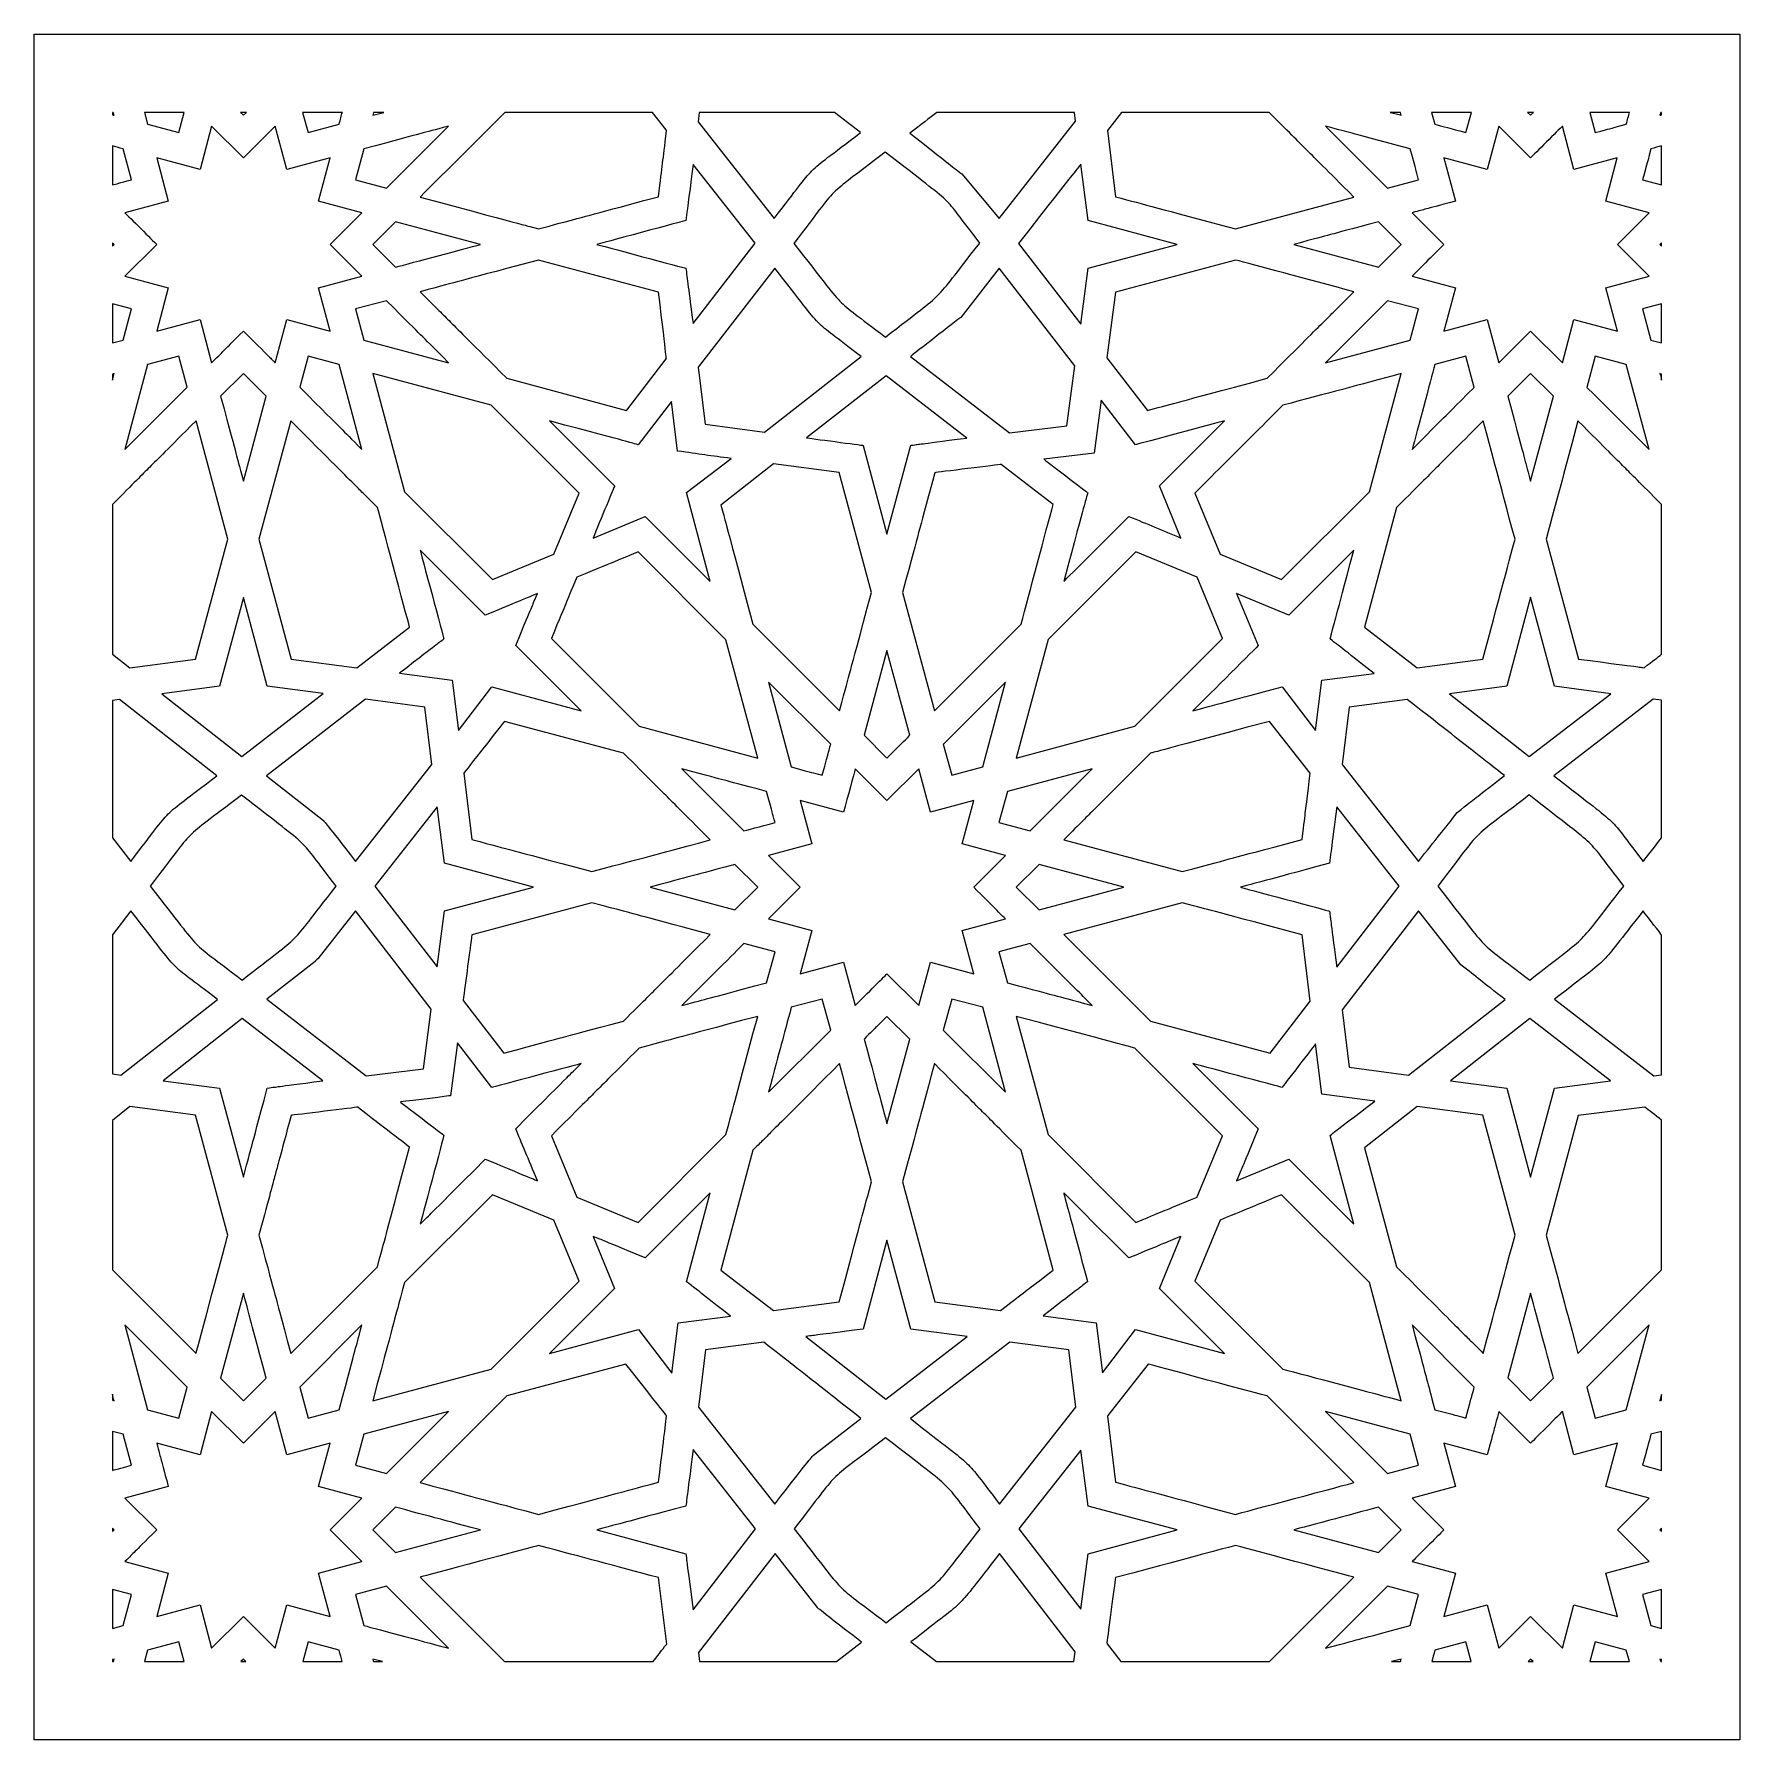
# Model space of a CAD drawing. Header units: millimetres. Extents: x -64 to 63, y -64 to 64.
import ezdxf

# ---------------------------------------------------------------- set-up
doc = ezdxf.new("R2010")
doc.units = ezdxf.units.MM
doc.header["$MEASUREMENT"] = 0
doc.layers.add('layer 1', color=7, linetype='Continuous')

msp = doc.modelspace()

# ---------------------------------------------------------------- linework, layer by layer
at = {"layer": 'layer 1', "color": 250}
for points, knots in [([(-63.5, 63.5), (-63.5, 63.5), (-63.5, -63.5), (-63.5, -63.5), (-63.5, -63.5), (-63.5, -63.5), (63.4996, -63.5), (63.4996, -63.5), (63.4996, -63.5), (63.4996, -63.5), (63.4996, 63.5), (63.4996, 63.5), (63.4996, 63.5), (63.4996, 63.5), (-63.5, 63.5), (-63.5, 63.5)], [0, 0, 0, 0, 0.2, 0.2, 0.2, 0.2, 0.4, 0.4, 0.4, 0.4, 0.6, 0.6, 0.6, 0.6, 1, 1, 1, 1]), ([(-57.6756, 57.6756), (-57.6756, 57.6756), (-57.6041, 57.6756), (-57.6041, 57.6756), (-57.6041, 57.6756), (-57.5681, 57.537), (-57.5456, 57.4562), (-57.5456, 57.4562), (-57.5456, 57.4562), (-57.5904, 57.4696), (-57.6308, 57.4788), (-57.6756, 57.4922), (-57.6756, 57.4922), (-57.6756, 57.4922), (-57.6756, 57.6756), (-57.6756, 57.6756)], [0, 0, 0, 0, 0.2, 0.2, 0.2, 0.2, 0.4, 0.4, 0.4, 0.4, 0.6, 0.6, 0.6, 0.6, 1, 1, 1, 1]), ([(-52.326, 57.6756), (-52.326, 57.6756), (-52.7338, 56.1703), (-52.7338, 56.1703), (-52.7338, 56.1703), (-52.7338, 56.1703), (-55.0458, 56.7888), (-55.0458, 56.7888), (-55.0458, 56.7888), (-55.0458, 56.7888), (-55.2832, 57.6756), (-55.2832, 57.6756), (-55.2832, 57.6756), (-55.2832, 57.6756), (-52.326, 57.6756), (-52.326, 57.6756)], [0, 0, 0, 0, 0.2, 0.2, 0.2, 0.2, 0.4, 0.4, 0.4, 0.4, 0.6, 0.6, 0.6, 0.6, 1, 1, 1, 1]), ([(-47.6979, 57.6756), (-47.6979, 57.6756), (-47.9174, 57.4562), (-47.9174, 57.4562), (-47.9174, 57.4562), (-47.9174, 57.4562), (-48.137, 57.6756), (-48.137, 57.6756), (-48.137, 57.6756), (-48.137, 57.6756), (-47.6979, 57.6756), (-47.6979, 57.6756)], [0, 0, 0, 0, 0.25, 0.25, 0.25, 0.25, 0.5, 0.5, 0.5, 0.5, 1, 1, 1, 1]), ([(-40.5518, 57.6756), (-40.619, 57.4294), (-40.6951, 57.138), (-40.7892, 56.7888), (-40.7892, 56.7888), (-40.7892, 56.7888), (-43.1012, 56.1703), (-43.1012, 56.1703), (-43.1012, 56.1703), (-43.1012, 56.1703), (-43.5089, 57.6756), (-43.5089, 57.6756), (-43.5089, 57.6756), (-43.5089, 57.6756), (-40.5518, 57.6756), (-40.5518, 57.6756)], [0, 0, 0, 0, 0.2, 0.2, 0.2, 0.2, 0.4, 0.4, 0.4, 0.4, 0.6, 0.6, 0.6, 0.6, 1, 1, 1, 1]), ([(-38.2309, 57.6756), (-38.2309, 57.6756), (-37.4649, 57.6756), (-37.4649, 57.6756), (-37.4649, 57.6756), (-37.7248, 57.6086), (-37.9979, 57.5324), (-38.2891, 57.4562), (-38.2891, 57.4562), (-38.2891, 57.4562), (-38.2309, 57.6756), (-38.2309, 57.6756)], [0, 0, 0, 0, 0.25, 0.25, 0.25, 0.25, 0.5, 0.5, 0.5, 0.5, 1, 1, 1, 1]), ([(-17.4646, 57.6756), (-17.4646, 57.6756), (-16.4384, 56.3721), (-16.4384, 56.3721), (-16.4384, 56.3721), (-16.4384, 56.3721), (-16.4384, 56.3587), (-16.4384, 56.3587), (-16.4384, 56.3587), (-16.4384, 56.3587), (-16.4073, 56.3139), (-16.4073, 56.3139), (-16.4073, 56.3139), (-16.7121, 53.8409), (-16.6984, 53.9394), (-17.012, 51.3902), (-17.012, 51.3902), (-23.289, 49.7103), (-21.3536, 50.2299), (-25.9415, 49.0022), (-25.9415, 49.0022), (-27.0482, 49.2979), (-26.0981, 49.0425), (-34.7631, 51.363), (-34.7631, 51.363), (-30.4934, 55.6285), (-31.9046, 54.2124), (-28.4413, 57.6756), (-28.4413, 57.6756), (-28.4413, 57.6756), (-17.4646, 57.6756), (-17.4646, 57.6756)], [0, 0, 0, 0, 0.11111111, 0.11111111, 0.11111111, 0.11111111, 0.22222222, 0.22222222, 0.22222222, 0.22222222, 0.33333333, 0.33333333, 0.33333333, 0.33333333, 0.44444444, 0.44444444, 0.44444444, 0.44444444, 0.55555556, 0.55555556, 0.55555556, 0.55555556, 0.66666667, 0.66666667, 0.66666667, 0.66666667, 0.77777778, 0.77777778, 0.77777778, 0.77777778, 1, 1, 1, 1]), ([(-13.9788, 57.6756), (-13.9788, 57.6756), (-3.8982, 57.6756), (-3.8982, 57.6756), (-3.8982, 57.6756), (-3.8982, 57.6756), (-1.9763, 56.1703), (-1.9763, 56.1703), (-1.9763, 56.1703), (-6.4608, 52.7075), (-4.996, 54.1676), (-8.3965, 49.7727), (-8.3965, 49.7727), (-8.3965, 49.7727), (-14.0642, 56.9814), (-14.0642, 56.9814), (-14.0642, 56.9814), (-14.0642, 56.9814), (-13.9788, 57.6756), (-13.9788, 57.6756)], [0, 0, 0, 0, 0.16666667, 0.16666667, 0.16666667, 0.16666667, 0.33333333, 0.33333333, 0.33333333, 0.33333333, 0.5, 0.5, 0.5, 0.5, 0.66666667, 0.66666667, 0.66666667, 0.66666667, 1, 1, 1, 1]), ([(3.7183, 57.6756), (3.7183, 57.6756), (13.9513, 57.6756), (13.9513, 57.6756), (13.9513, 57.6756), (13.9513, 57.6756), (14.0321, 57.0082), (14.0321, 57.0082), (14.0321, 57.0082), (14.0321, 57.0082), (8.3421, 49.7727), (8.3421, 49.7727), (8.3421, 49.7727), (8.3421, 49.7727), (5.5693, 53.0885), (5.5693, 53.0885), (5.5693, 53.0885), (4.7138, 53.7482), (4.6076, 53.8484), (1.7113, 56.1301), (1.7113, 56.1301), (2.5086, 56.744), (3.1672, 57.2502), (3.7183, 57.6756)], [0, 0, 0, 0, 0.14285714, 0.14285714, 0.14285714, 0.14285714, 0.28571429, 0.28571429, 0.28571429, 0.28571429, 0.42857143, 0.42857143, 0.42857143, 0.42857143, 0.57142857, 0.57142857, 0.57142857, 0.57142857, 0.71428571, 0.71428571, 0.71428571, 0.71428571, 1, 1, 1, 1]), ([(17.4643, 57.6756), (17.4643, 57.6756), (28.4409, 57.6756), (28.4409, 57.6756), (28.4409, 57.6756), (31.9356, 54.1856), (30.4793, 55.6373), (34.7627, 51.363), (34.7627, 51.363), (34.7627, 51.363), (25.9408, 49.0022), (25.9408, 49.0022), (25.9408, 49.0022), (20.0985, 50.5658), (19.3326, 50.7718), (17.0117, 51.3902), (17.0117, 51.3902), (17.0117, 51.3902), (16.407, 56.3316), (16.407, 56.3316), (16.407, 56.3316), (16.407, 56.3316), (17.4643, 57.6756), (17.4643, 57.6756)], [0, 0, 0, 0, 0.14285714, 0.14285714, 0.14285714, 0.14285714, 0.28571429, 0.28571429, 0.28571429, 0.28571429, 0.42857143, 0.42857143, 0.42857143, 0.42857143, 0.57142857, 0.57142857, 0.57142857, 0.57142857, 0.71428571, 0.71428571, 0.71428571, 0.71428571, 1, 1, 1, 1]), ([(38.2305, 57.6756), (38.2305, 57.6756), (38.2887, 57.4562), (38.2887, 57.4562), (38.2887, 57.4562), (38.0559, 57.519), (37.7825, 57.5952), (37.4689, 57.6756), (37.4689, 57.6756), (37.4689, 57.6756), (38.2305, 57.6756), (38.2305, 57.6756)], [0, 0, 0, 0, 0.25, 0.25, 0.25, 0.25, 0.5, 0.5, 0.5, 0.5, 1, 1, 1, 1]), ([(43.5084, 57.6756), (43.5084, 57.6756), (43.1052, 56.1703), (43.1052, 56.1703), (43.1052, 56.1703), (41.6355, 56.5647), (42.1192, 56.4346), (40.7889, 56.7888), (40.7889, 56.7888), (40.7889, 56.7888), (40.5511, 57.6756), (40.5511, 57.6756), (40.5511, 57.6756), (40.5511, 57.6756), (43.5084, 57.6756), (43.5084, 57.6756)], [0, 0, 0, 0, 0.2, 0.2, 0.2, 0.2, 0.4, 0.4, 0.4, 0.4, 0.6, 0.6, 0.6, 0.6, 1, 1, 1, 1]), ([(48.1365, 57.6756), (48.1365, 57.6756), (47.9167, 57.4562), (47.9167, 57.4562), (47.9167, 57.4562), (47.9167, 57.4562), (47.6973, 57.6756), (47.6973, 57.6756), (47.6973, 57.6756), (47.6973, 57.6756), (48.1365, 57.6756), (48.1365, 57.6756)], [0, 0, 0, 0, 0.25, 0.25, 0.25, 0.25, 0.5, 0.5, 0.5, 0.5, 1, 1, 1, 1]), ([(55.2824, 57.6756), (55.2111, 57.4072), (55.1303, 57.1112), (55.0453, 56.7888), (55.0453, 56.7888), (53.522, 56.3809), (54.0371, 56.5199), (52.7332, 56.1703), (52.7332, 56.1703), (52.7332, 56.1703), (52.33, 57.6756), (52.33, 57.6756), (52.33, 57.6756), (52.33, 57.6756), (55.2824, 57.6756), (55.2824, 57.6756)], [0, 0, 0, 0, 0.2, 0.2, 0.2, 0.2, 0.4, 0.4, 0.4, 0.4, 0.6, 0.6, 0.6, 0.6, 1, 1, 1, 1]), ([(57.6753, 57.4922), (57.6347, 57.4788), (57.5899, 57.4696), (57.5497, 57.4562), (57.5497, 57.4562), (57.5497, 57.4562), (57.6079, 57.6756), (57.6079, 57.6756), (57.6079, 57.6756), (57.6079, 57.6756), (57.6753, 57.6756), (57.6753, 57.6756), (57.6753, 57.6756), (57.6753, 57.6756), (57.6753, 57.4922), (57.6753, 57.4922)], [0, 0, 0, 0, 0.2, 0.2, 0.2, 0.2, 0.4, 0.4, 0.4, 0.4, 0.6, 0.6, 0.6, 0.6, 1, 1, 1, 1]), ([(-50.283, 56.6498), (-50.283, 56.6498), (-47.9174, 54.2886), (-47.9174, 54.2886), (-47.9174, 54.2886), (-47.9174, 54.2886), (-45.5517, 56.6498), (-45.5517, 56.6498), (-45.5517, 56.6498), (-45.5517, 56.6498), (-44.6872, 53.4243), (-44.6872, 53.4243), (-44.6872, 53.4243), (-44.6872, 53.4243), (-41.4612, 54.2886), (-41.4612, 54.2886), (-41.4612, 54.2886), (-41.4612, 54.2886), (-42.326, 51.0674), (-42.326, 51.0674), (-42.326, 51.0674), (-42.326, 51.0674), (-39.0958, 50.2027), (-39.0958, 50.2027), (-39.0958, 50.2027), (-39.0958, 50.2027), (-41.4612, 47.8416), (-41.4612, 47.8416), (-41.4612, 47.8416), (-41.4612, 47.8416), (-39.0958, 45.4808), (-39.0958, 45.4808), (-39.0958, 45.4808), (-39.0958, 45.4808), (-42.326, 44.6162), (-42.326, 44.6162), (-42.326, 44.6162), (-42.326, 44.6162), (-41.4612, 41.3946), (-41.4612, 41.3946), (-41.4612, 41.3946), (-41.4612, 41.3946), (-44.6872, 42.255), (-44.6872, 42.255), (-44.6872, 42.255), (-44.6872, 42.255), (-45.5563, 39.0338), (-45.5563, 39.0338), (-45.5563, 39.0338), (-45.9237, 39.401), (-45.4981, 38.9756), (-47.9174, 41.3946), (-47.9174, 41.3946), (-49.593, 39.7193), (-49.0645, 40.2477), (-50.283, 39.0338), (-50.283, 39.0338), (-50.283, 39.0338), (-51.1478, 42.255), (-51.1478, 42.255), (-51.1478, 42.255), (-51.1478, 42.255), (-54.3737, 41.3946), (-54.3737, 41.3946), (-54.3737, 41.3946), (-54.3737, 41.3946), (-53.5089, 44.6162), (-53.5089, 44.6162), (-53.5089, 44.6162), (-53.5089, 44.6162), (-56.7392, 45.4808), (-56.7392, 45.4808), (-56.7392, 45.4808), (-56.7392, 45.4808), (-54.3737, 47.8416), (-54.3737, 47.8416), (-54.3737, 47.8416), (-54.6693, 48.1376), (-56.4435, 49.9071), (-56.7392, 50.2027), (-56.7392, 50.2027), (-56.7392, 50.2027), (-53.5089, 51.0674), (-53.5089, 51.0674), (-53.5089, 51.0674), (-53.5089, 51.0674), (-54.3737, 54.2886), (-54.3737, 54.2886), (-54.3737, 54.2886), (-54.3737, 54.2886), (-51.1478, 53.4285), (-51.1478, 53.4285), (-51.1478, 53.4285), (-51.1478, 53.4285), (-50.283, 56.6498), (-50.283, 56.6498)], [0, 0, 0, 0, 0.04, 0.04, 0.04, 0.04, 0.08, 0.08, 0.08, 0.08, 0.12, 0.12, 0.12, 0.12, 0.16, 0.16, 0.16, 0.16, 0.2, 0.2, 0.2, 0.2, 0.24, 0.24, 0.24, 0.24, 0.28, 0.28, 0.28, 0.28, 0.32, 0.32, 0.32, 0.32, 0.36, 0.36, 0.36, 0.36, 0.4, 0.4, 0.4, 0.4, 0.44, 0.44, 0.44, 0.44, 0.48, 0.48, 0.48, 0.48, 0.52, 0.52, 0.52, 0.52, 0.56, 0.56, 0.56, 0.56, 0.6, 0.6, 0.6, 0.6, 0.64, 0.64, 0.64, 0.64, 0.68, 0.68, 0.68, 0.68, 0.72, 0.72, 0.72, 0.72, 0.76, 0.76, 0.76, 0.76, 0.8, 0.8, 0.8, 0.8, 0.84, 0.84, 0.84, 0.84, 0.88, 0.88, 0.88, 0.88, 0.92, 0.92, 0.92, 0.92, 1, 1, 1, 1]), ([(-38.9567, 54.961), (-33.9614, 56.2959), (-34.9288, 56.0359), (-32.6395, 56.6498), (-32.6395, 56.6498), (-32.6395, 56.6498), (-37.2631, 52.0308), (-37.2631, 52.0308), (-37.2631, 52.0308), (-37.2631, 52.0308), (-39.5794, 52.6489), (-39.5794, 52.6489), (-39.5794, 52.6489), (-39.5794, 52.6489), (-38.9567, 54.961), (-38.9567, 54.961)], [0, 0, 0, 0, 0.2, 0.2, 0.2, 0.2, 0.4, 0.4, 0.4, 0.4, 0.6, 0.6, 0.6, 0.6, 1, 1, 1, 1]), ([(38.9608, 54.961), (39.4712, 53.0479), (39.3238, 53.6078), (39.5792, 52.6489), (39.5792, 52.6489), (39.5792, 52.6489), (37.2671, 52.0308), (37.2671, 52.0308), (37.2671, 52.0308), (37.2671, 52.0308), (32.639, 56.6498), (32.639, 56.6498), (32.639, 56.6498), (35.0629, 56.0003), (33.4052, 56.4483), (38.9608, 54.961)], [0, 0, 0, 0, 0.2, 0.2, 0.2, 0.2, 0.4, 0.4, 0.4, 0.4, 0.6, 0.6, 0.6, 0.6, 1, 1, 1, 1]), ([(45.5556, 56.6498), (45.5556, 56.6498), (47.9167, 54.2886), (47.9167, 54.2886), (47.9167, 54.2886), (48.2127, 54.5846), (49.9868, 56.3541), (50.2825, 56.6498), (50.2825, 56.6498), (50.2825, 56.6498), (51.1475, 53.4243), (51.1475, 53.4243), (51.1475, 53.4243), (51.1475, 53.4243), (54.3733, 54.2886), (54.3733, 54.2886), (54.3733, 54.2886), (54.3733, 54.2886), (53.5129, 51.0674), (53.5129, 51.0674), (53.5129, 51.0674), (53.5129, 51.0674), (56.7387, 50.2027), (56.7387, 50.2027), (56.7387, 50.2027), (56.7387, 50.2027), (54.3779, 47.8416), (54.3779, 47.8416), (54.3779, 47.8416), (54.3779, 47.8416), (56.7387, 45.4808), (56.7387, 45.4808), (56.7387, 45.4808), (56.7387, 45.4808), (53.5129, 44.6162), (53.5129, 44.6162), (53.5129, 44.6162), (53.5129, 44.6162), (54.3779, 41.3904), (54.3779, 41.3904), (54.3779, 41.3904), (54.3779, 41.3904), (51.1475, 42.255), (51.1475, 42.255), (51.1475, 42.255), (51.1475, 42.255), (50.2825, 39.0338), (50.2825, 39.0338), (50.2825, 39.0338), (50.2825, 39.0338), (47.9167, 41.3946), (47.9167, 41.3946), (47.9167, 41.3946), (47.9167, 41.3946), (45.5556, 39.0338), (45.5556, 39.0338), (45.5556, 39.0338), (45.5556, 39.0338), (44.6913, 42.255), (44.6913, 42.255), (44.6913, 42.255), (44.6913, 42.255), (41.4609, 41.3946), (41.4609, 41.3946), (41.4609, 41.3946), (41.4609, 41.3946), (42.3256, 44.6162), (42.3256, 44.6162), (42.3256, 44.6162), (42.3256, 44.6162), (39.0952, 45.4808), (39.0952, 45.4808), (39.0952, 45.4808), (39.3908, 45.7764), (41.1649, 47.546), (41.4609, 47.8416), (41.4609, 47.8416), (41.4609, 47.8416), (39.0952, 50.2027), (39.0952, 50.2027), (39.0952, 50.2027), (40.2826, 50.521), (39.6596, 50.3509), (42.3256, 51.0674), (42.3256, 51.0674), (42.3256, 51.0674), (41.4609, 54.2886), (41.4609, 54.2886), (41.4609, 54.2886), (41.4609, 54.2886), (44.6913, 53.4285), (44.6913, 53.4285), (44.6913, 53.4285), (44.6913, 53.4285), (45.5556, 56.6498), (45.5556, 56.6498)], [0, 0, 0, 0, 0.04, 0.04, 0.04, 0.04, 0.08, 0.08, 0.08, 0.08, 0.12, 0.12, 0.12, 0.12, 0.16, 0.16, 0.16, 0.16, 0.2, 0.2, 0.2, 0.2, 0.24, 0.24, 0.24, 0.24, 0.28, 0.28, 0.28, 0.28, 0.32, 0.32, 0.32, 0.32, 0.36, 0.36, 0.36, 0.36, 0.4, 0.4, 0.4, 0.4, 0.44, 0.44, 0.44, 0.44, 0.48, 0.48, 0.48, 0.48, 0.52, 0.52, 0.52, 0.52, 0.56, 0.56, 0.56, 0.56, 0.6, 0.6, 0.6, 0.6, 0.64, 0.64, 0.64, 0.64, 0.68, 0.68, 0.68, 0.68, 0.72, 0.72, 0.72, 0.72, 0.76, 0.76, 0.76, 0.76, 0.8, 0.8, 0.8, 0.8, 0.84, 0.84, 0.84, 0.84, 0.88, 0.88, 0.88, 0.88, 0.92, 0.92, 0.92, 0.92, 1, 1, 1, 1]), ([(-57.6756, 55.1759), (-57.4473, 55.1134), (-57.1827, 55.0414), (-56.8781, 54.961), (-56.8781, 54.961), (-56.8781, 54.961), (-56.2554, 52.6489), (-56.2554, 52.6489), (-56.2554, 52.6489), (-57.2052, 52.3981), (-57.3395, 52.3625), (-57.6756, 52.2728), (-57.6756, 52.2728), (-57.6756, 52.2728), (-57.6756, 55.1759), (-57.6756, 55.1759)], [0, 0, 0, 0, 0.2, 0.2, 0.2, 0.2, 0.4, 0.4, 0.4, 0.4, 0.6, 0.6, 0.6, 0.6, 1, 1, 1, 1]), ([(-0.1256, 54.7144), (5.412, 50.3777), (3.8707, 51.8739), (6.9042, 47.945), (6.9042, 47.945), (3.1136, 43.1239), (4.7131, 44.7234), (-0.1122, 40.9377), (-0.1122, 40.9377), (-4.2792, 44.1501), (-2.7287, 42.5641), (-6.9402, 47.9224), (-6.9402, 47.9224), (-3.3246, 52.5999), (-4.8747, 51.0494), (-0.1256, 54.7144)], [0, 0, 0, 0, 0.2, 0.2, 0.2, 0.2, 0.4, 0.4, 0.4, 0.4, 0.6, 0.6, 0.6, 0.6, 1, 1, 1, 1]), ([(57.6753, 52.2683), (57.6753, 52.2683), (56.2592, 52.6489), (56.2592, 52.6489), (56.2592, 52.6489), (56.6134, 53.9754), (56.4698, 53.442), (56.8777, 54.961), (56.8777, 54.961), (57.1687, 55.0369), (57.4333, 55.1085), (57.6753, 55.1759), (57.6753, 55.1759), (57.6753, 55.1759), (57.6753, 52.2683), (57.6753, 52.2683)], [0, 0, 0, 0, 0.2, 0.2, 0.2, 0.2, 0.4, 0.4, 0.4, 0.4, 0.6, 0.6, 0.6, 0.6, 1, 1, 1, 1]), ([(-14.4268, 53.7961), (-14.4268, 53.7961), (-9.8167, 47.9312), (-9.8167, 47.9312), (-9.8167, 47.9312), (-9.8167, 47.9312), (-14.436, 41.9594), (-14.436, 41.9594), (-14.436, 41.9594), (-14.762, 44.4204), (-14.8844, 45.3605), (-14.9733, 46.0675), (-14.9733, 46.0675), (-14.9825, 46.0675), (-21.5999, 47.8374), (-21.6087, 47.8416), (-21.6087, 47.8416), (-21.5999, 47.8462), (-14.9825, 49.6161), (-14.9733, 49.6161), (-14.9733, 49.6161), (-14.8661, 50.4941), (-14.9602, 49.7639), (-14.4268, 53.7961)], [0, 0, 0, 0, 0.14285714, 0.14285714, 0.14285714, 0.14285714, 0.28571429, 0.28571429, 0.28571429, 0.28571429, 0.42857143, 0.42857143, 0.42857143, 0.42857143, 0.57142857, 0.57142857, 0.57142857, 0.57142857, 0.71428571, 0.71428571, 0.71428571, 0.71428571, 1, 1, 1, 1]), ([(14.4265, 53.8138), (14.4265, 53.8138), (14.9775, 49.6161), (14.9775, 49.6161), (14.9775, 49.6161), (14.9775, 49.6161), (21.6083, 47.8416), (21.6083, 47.8416), (21.6083, 47.8416), (21.6083, 47.8416), (14.9775, 46.0675), (14.9775, 46.0675), (14.9775, 46.0675), (14.9775, 46.0675), (14.4311, 41.9012), (14.4311, 41.9012), (14.4311, 41.9012), (14.4311, 41.9012), (9.7846, 47.909), (9.7846, 47.909), (9.7846, 47.909), (14.6406, 54.0918), (13.9947, 53.2709), (14.4265, 53.8138)], [0, 0, 0, 0, 0.14285714, 0.14285714, 0.14285714, 0.14285714, 0.28571429, 0.28571429, 0.28571429, 0.28571429, 0.42857143, 0.42857143, 0.42857143, 0.42857143, 0.57142857, 0.57142857, 0.57142857, 0.57142857, 0.71428571, 0.71428571, 0.71428571, 0.71428571, 1, 1, 1, 1]), ([(-36.5956, 46.1483), (-36.5956, 46.1483), (-38.2891, 47.8416), (-38.2891, 47.8416), (-38.2891, 47.8416), (-38.2891, 47.8416), (-36.5956, 49.5307), (-36.5956, 49.5307), (-36.5956, 49.5307), (-36.5956, 49.5307), (-30.274, 47.8416), (-30.274, 47.8416), (-30.274, 47.8416), (-31.5148, 47.5103), (-35.3231, 46.4887), (-36.5956, 46.1483)], [0, 0, 0, 0, 0.2, 0.2, 0.2, 0.2, 0.4, 0.4, 0.4, 0.4, 0.6, 0.6, 0.6, 0.6, 1, 1, 1, 1]), ([(36.5951, 46.1529), (36.5951, 46.1529), (30.2779, 47.8416), (30.2779, 47.8416), (30.2779, 47.8416), (33.6024, 48.7334), (32.1822, 48.3524), (36.5951, 49.5307), (36.5951, 49.5307), (36.5951, 49.5307), (38.2887, 47.8416), (38.2887, 47.8416), (38.2887, 47.8416), (38.2887, 47.8416), (36.5951, 46.1529), (36.5951, 46.1529)], [0, 0, 0, 0, 0.2, 0.2, 0.2, 0.2, 0.4, 0.4, 0.4, 0.4, 0.6, 0.6, 0.6, 0.6, 1, 1, 1, 1]), ([(-57.6756, 47.9718), (-57.6756, 47.9718), (-57.5456, 47.8416), (-57.5456, 47.8416), (-57.5456, 47.8416), (-57.5456, 47.8416), (-57.6756, 47.7118), (-57.6756, 47.7118), (-57.6756, 47.7118), (-57.6756, 47.7118), (-57.6756, 47.9718), (-57.6756, 47.9718)], [0, 0, 0, 0, 0.25, 0.25, 0.25, 0.25, 0.5, 0.5, 0.5, 0.5, 1, 1, 1, 1]), ([(57.6753, 47.7164), (57.6753, 47.7164), (57.5497, 47.8416), (57.5497, 47.8416), (57.5497, 47.8416), (57.5497, 47.8416), (57.6753, 47.9672), (57.6753, 47.9672), (57.6753, 47.9672), (57.6753, 47.9672), (57.6753, 47.7164), (57.6753, 47.7164)], [0, 0, 0, 0, 0.25, 0.25, 0.25, 0.25, 0.5, 0.5, 0.5, 0.5, 1, 1, 1, 1]), ([(-16.4296, 39.3114), (-16.4296, 39.3114), (-19.3731, 35.5032), (-19.3731, 35.5032), (-19.3731, 35.5032), (-19.3731, 35.5032), (-19.3777, 35.5032), (-19.3777, 35.5032), (-19.3777, 35.5032), (-19.3777, 35.5032), (-19.3911, 35.4856), (-19.3911, 35.4856), (-19.3911, 35.4856), (-19.3911, 35.4856), (-28.307, 37.8732), (-28.307, 37.8732), (-28.307, 37.8732), (-33.4863, 43.0481), (-32.1332, 41.6948), (-34.7631, 44.3202), (-34.7631, 44.3202), (-31.1833, 45.279), (-33.1009, 44.7682), (-25.9415, 46.6813), (-25.9415, 46.6813), (-25.9415, 46.6813), (-17.012, 44.2934), (-17.012, 44.2934), (-17.012, 44.2934), (-16.3682, 39.0472), (-16.4296, 39.3114), (-16.4296, 39.3114)], [0, 0, 0, 0, 0.11111111, 0.11111111, 0.11111111, 0.11111111, 0.22222222, 0.22222222, 0.22222222, 0.22222222, 0.33333333, 0.33333333, 0.33333333, 0.33333333, 0.44444444, 0.44444444, 0.44444444, 0.44444444, 0.55555556, 0.55555556, 0.55555556, 0.55555556, 0.66666667, 0.66666667, 0.66666667, 0.66666667, 0.77777778, 0.77777778, 0.77777778, 0.77777778, 1, 1, 1, 1]), ([(-9.1267, 33.8681), (-9.1267, 33.8681), (-13.54, 34.4505), (-13.54, 34.4505), (-13.54, 34.4505), (-13.54, 34.4505), (-14.0642, 38.7022), (-14.0642, 38.7022), (-14.0642, 38.7022), (-14.0642, 38.7022), (-8.3605, 46.0809), (-8.3605, 46.0809), (-8.3605, 46.0809), (-4.3998, 41.0453), (-5.8603, 42.5327), (-1.9357, 39.5086), (-1.9357, 39.5086), (-1.9357, 39.5086), (-9.1267, 33.8681), (-9.1267, 33.8681)], [0, 0, 0, 0, 0.16666667, 0.16666667, 0.16666667, 0.16666667, 0.33333333, 0.33333333, 0.33333333, 0.33333333, 0.5, 0.5, 0.5, 0.5, 0.66666667, 0.66666667, 0.66666667, 0.66666667, 1, 1, 1, 1]), ([(5.4899, 42.4007), (5.4899, 42.4007), (8.3467, 46.0809), (8.3467, 46.0809), (8.3467, 46.0809), (8.3467, 46.0809), (13.9831, 38.7918), (13.9831, 38.7918), (13.9831, 38.7918), (13.9831, 38.7918), (13.396, 34.3429), (13.396, 34.3429), (13.396, 34.3429), (13.396, 34.3429), (9.1172, 33.8187), (9.1172, 33.8187), (9.1172, 33.8187), (9.1172, 33.8187), (1.7515, 39.4998), (1.7515, 39.4998), (1.7515, 39.4998), (1.7949, 39.5333), (4.4626, 41.626), (5.4899, 42.4007)], [0, 0, 0, 0, 0.14285714, 0.14285714, 0.14285714, 0.14285714, 0.28571429, 0.28571429, 0.28571429, 0.28571429, 0.42857143, 0.42857143, 0.42857143, 0.42857143, 0.57142857, 0.57142857, 0.57142857, 0.57142857, 0.71428571, 0.71428571, 0.71428571, 0.71428571, 1, 1, 1, 1]), ([(34.7627, 44.3202), (32.088, 41.65), (33.5217, 43.0795), (28.3065, 37.8732), (28.3065, 37.8732), (20.7617, 35.8528), (21.9131, 36.1618), (19.3862, 35.4856), (19.3862, 35.4856), (19.3862, 35.4856), (16.3622, 39.401), (16.3622, 39.401), (16.3622, 39.401), (16.3622, 39.401), (17.0071, 44.2888), (17.0071, 44.2888), (17.0071, 44.2888), (17.0071, 44.2888), (25.9408, 46.6813), (25.9408, 46.6813), (25.9408, 46.6813), (27.2401, 46.3363), (31.3221, 45.243), (34.7627, 44.3202)], [0, 0, 0, 0, 0.14285714, 0.14285714, 0.14285714, 0.14285714, 0.28571429, 0.28571429, 0.28571429, 0.28571429, 0.42857143, 0.42857143, 0.42857143, 0.42857143, 0.57142857, 0.57142857, 0.57142857, 0.57142857, 0.71428571, 0.71428571, 0.71428571, 0.71428571, 1, 1, 1, 1]), ([(-57.6756, 43.4153), (-57.6756, 43.4153), (-56.2554, 43.0347), (-56.2554, 43.0347), (-56.2554, 43.0347), (-56.2554, 43.0347), (-56.8781, 40.7229), (-56.8781, 40.7229), (-56.8781, 40.7229), (-56.8781, 40.7229), (-57.6756, 40.5077), (-57.6756, 40.5077), (-57.6756, 40.5077), (-57.6756, 40.5077), (-57.6756, 43.4153), (-57.6756, 43.4153)], [0, 0, 0, 0, 0.2, 0.2, 0.2, 0.2, 0.4, 0.4, 0.4, 0.4, 0.6, 0.6, 0.6, 0.6, 1, 1, 1, 1]), ([(-37.2677, 43.6527), (-34.1135, 40.5035), (-35.1933, 41.583), (-32.6395, 39.0338), (-32.6395, 39.0338), (-32.6395, 39.0338), (-38.9567, 40.7229), (-38.9567, 40.7229), (-38.9567, 40.7229), (-38.9567, 40.7229), (-39.5794, 43.0347), (-39.5794, 43.0347), (-39.5794, 43.0347), (-39.5794, 43.0347), (-37.2677, 43.6527), (-37.2677, 43.6527)], [0, 0, 0, 0, 0.2, 0.2, 0.2, 0.2, 0.4, 0.4, 0.4, 0.4, 0.6, 0.6, 0.6, 0.6, 1, 1, 1, 1]), ([(38.9608, 40.7229), (38.9608, 40.7229), (32.639, 39.0338), (32.639, 39.0338), (32.639, 39.0338), (32.639, 39.0338), (37.2671, 43.6527), (37.2671, 43.6527), (37.2671, 43.6527), (37.2671, 43.6527), (39.5792, 43.0347), (39.5792, 43.0347), (39.5792, 43.0347), (39.5792, 43.0347), (38.9608, 40.7229), (38.9608, 40.7229)], [0, 0, 0, 0, 0.2, 0.2, 0.2, 0.2, 0.4, 0.4, 0.4, 0.4, 0.6, 0.6, 0.6, 0.6, 1, 1, 1, 1]), ([(57.6753, 40.5077), (57.6753, 40.5077), (56.8777, 40.7229), (56.8777, 40.7229), (56.8777, 40.7229), (56.8777, 40.7229), (56.2592, 43.0347), (56.2592, 43.0347), (56.2592, 43.0347), (56.2592, 43.0347), (57.6753, 43.4153), (57.6753, 43.4153), (57.6753, 43.4153), (57.6753, 43.4153), (57.6753, 40.5077), (57.6753, 40.5077)], [0, 0, 0, 0, 0.2, 0.2, 0.2, 0.2, 0.4, 0.4, 0.4, 0.4, 0.6, 0.6, 0.6, 0.6, 1, 1, 1, 1]), ([(-52.1111, 37.2057), (-52.1111, 37.2057), (-56.7392, 32.5822), (-56.7392, 32.5822), (-56.7392, 32.5822), (-56.7392, 32.5822), (-55.0458, 38.8948), (-55.0458, 38.8948), (-55.0458, 38.8948), (-55.0458, 38.8948), (-52.7338, 39.5132), (-52.7338, 39.5132), (-52.7338, 39.5132), (-52.7338, 39.5132), (-52.1111, 37.2057), (-52.1111, 37.2057)], [0, 0, 0, 0, 0.2, 0.2, 0.2, 0.2, 0.4, 0.4, 0.4, 0.4, 0.6, 0.6, 0.6, 0.6, 1, 1, 1, 1]), ([(-39.0958, 32.5822), (-40.8387, 34.3207), (-40.1395, 33.6215), (-43.7238, 37.2057), (-43.7238, 37.2057), (-43.7238, 37.2057), (-43.1012, 39.5132), (-43.1012, 39.5132), (-43.1012, 39.5132), (-43.1012, 39.5132), (-40.7892, 38.8948), (-40.7892, 38.8948), (-40.7892, 38.8948), (-40.7892, 38.8948), (-39.0958, 32.5822), (-39.0958, 32.5822)], [0, 0, 0, 0, 0.2, 0.2, 0.2, 0.2, 0.4, 0.4, 0.4, 0.4, 0.6, 0.6, 0.6, 0.6, 1, 1, 1, 1]), ([(39.0952, 32.5822), (39.4712, 33.9799), (40.4618, 37.6717), (40.7889, 38.8948), (40.7889, 38.8948), (40.7889, 38.8948), (43.1052, 39.5132), (43.1052, 39.5132), (43.1052, 39.5132), (43.1052, 39.5132), (43.7233, 37.2011), (43.7233, 37.2011), (43.7233, 37.2011), (40.7261, 34.2131), (41.6983, 35.1808), (39.0952, 32.5822)], [0, 0, 0, 0, 0.2, 0.2, 0.2, 0.2, 0.4, 0.4, 0.4, 0.4, 0.6, 0.6, 0.6, 0.6, 1, 1, 1, 1]), ([(55.0453, 38.8948), (55.0453, 38.8948), (56.7387, 32.5822), (56.7387, 32.5822), (56.7387, 32.5822), (54.1803, 35.136), (55.166, 34.1545), (52.1152, 37.2011), (52.1152, 37.2011), (52.1152, 37.2011), (52.7332, 39.5132), (52.7332, 39.5132), (52.7332, 39.5132), (52.7332, 39.5132), (55.0453, 38.8948), (55.0453, 38.8948)], [0, 0, 0, 0, 0.2, 0.2, 0.2, 0.2, 0.4, 0.4, 0.4, 0.4, 0.6, 0.6, 0.6, 0.6, 1, 1, 1, 1]), ([(-57.6756, 38.1868), (-57.6308, 38.2005), (-57.5904, 38.2094), (-57.5456, 38.2228), (-57.5456, 38.2228), (-57.5456, 38.2228), (-57.6756, 37.7388), (-57.6756, 37.7388), (-57.6756, 37.7388), (-57.6756, 37.7388), (-57.6756, 38.1868), (-57.6756, 38.1868)], [0, 0, 0, 0, 0.25, 0.25, 0.25, 0.25, 0.5, 0.5, 0.5, 0.5, 1, 1, 1, 1]), ([(-47.9174, 30.2211), (-48.6165, 32.8242), (-48.1505, 31.0903), (-49.611, 36.5337), (-49.611, 36.5337), (-49.611, 36.5337), (-47.9174, 38.2228), (-47.9174, 38.2228), (-47.9174, 38.2228), (-47.9174, 38.2228), (-46.2238, 36.5337), (-46.2238, 36.5337), (-46.2238, 36.5337), (-46.2238, 36.5337), (-47.9174, 30.2211), (-47.9174, 30.2211)], [0, 0, 0, 0, 0.2, 0.2, 0.2, 0.2, 0.4, 0.4, 0.4, 0.4, 0.6, 0.6, 0.6, 0.6, 1, 1, 1, 1]), ([(-24.8169, 24.7731), (-24.8169, 24.7731), (-29.3823, 22.8826), (-29.3823, 22.8826), (-29.3823, 22.8826), (-29.3823, 22.8826), (-35.9237, 29.4146), (-35.9237, 29.4146), (-35.9237, 29.4146), (-35.9237, 29.4146), (-38.2891, 38.2228), (-38.2891, 38.2228), (-38.2891, 38.2228), (-38.2891, 38.2228), (-29.4674, 35.8662), (-29.4674, 35.8662), (-29.4674, 35.8662), (-29.4674, 35.8662), (-22.926, 29.3296), (-22.926, 29.3296), (-22.926, 29.3296), (-22.926, 29.3296), (-24.8169, 24.7731), (-24.8169, 24.7731)], [0, 0, 0, 0, 0.14285714, 0.14285714, 0.14285714, 0.14285714, 0.28571429, 0.28571429, 0.28571429, 0.28571429, 0.42857143, 0.42857143, 0.42857143, 0.42857143, 0.57142857, 0.57142857, 0.57142857, 0.57142857, 0.71428571, 0.71428571, 0.71428571, 0.71428571, 1, 1, 1, 1]), ([(29.3818, 22.8826), (29.3818, 22.8826), (24.8162, 24.7731), (24.8162, 24.7731), (24.8162, 24.7731), (24.8162, 24.7731), (22.9256, 29.3296), (22.9256, 29.3296), (22.9256, 29.3296), (26.9356, 33.3393), (25.4526, 31.8565), (29.4672, 35.8662), (29.4672, 35.8662), (32.8094, 36.7577), (35.0358, 37.3535), (38.2887, 38.2228), (38.2887, 38.2228), (38.2887, 38.2228), (35.923, 29.4146), (35.923, 29.4146), (35.923, 29.4146), (35.923, 29.4146), (29.3818, 22.8826), (29.3818, 22.8826)], [0, 0, 0, 0, 0.14285714, 0.14285714, 0.14285714, 0.14285714, 0.28571429, 0.28571429, 0.28571429, 0.28571429, 0.42857143, 0.42857143, 0.42857143, 0.42857143, 0.57142857, 0.57142857, 0.57142857, 0.57142857, 0.71428571, 0.71428571, 0.71428571, 0.71428571, 1, 1, 1, 1]), ([(46.2234, 36.5337), (46.2234, 36.5337), (47.9167, 38.2228), (47.9167, 38.2228), (47.9167, 38.2228), (47.9167, 38.2228), (49.6104, 36.5337), (49.6104, 36.5337), (49.6104, 36.5337), (49.6104, 36.5337), (47.9167, 30.2211), (47.9167, 30.2211), (47.9167, 30.2211), (47.3213, 32.439), (47.7513, 30.8349), (46.2234, 36.5337)], [0, 0, 0, 0, 0.2, 0.2, 0.2, 0.2, 0.4, 0.4, 0.4, 0.4, 0.6, 0.6, 0.6, 0.6, 1, 1, 1, 1]), ([(57.6753, 37.7433), (57.6305, 37.9226), (57.5853, 38.0838), (57.5497, 38.2228), (57.5497, 38.2228), (57.5497, 38.2228), (57.6753, 38.1914), (57.6753, 38.1914), (57.6753, 38.1914), (57.6753, 38.1914), (57.6753, 37.7433), (57.6753, 37.7433)], [0, 0, 0, 0, 0.25, 0.25, 0.25, 0.25, 0.5, 0.5, 0.5, 0.5, 1, 1, 1, 1]), ([(5.9454, 33.4289), (1.85, 32.8916), (2.7372, 33.008), (1.7784, 32.887), (1.7784, 32.887), (1.7784, 32.887), (-0.0004, 26.2608), (-0.0004, 26.2608), (-0.0004, 26.2608), (-0.0004, 26.2608), (-1.7791, 32.8824), (-1.7791, 32.8824), (-1.7791, 32.8824), (-1.8101, 32.887), (-5.8875, 33.4243), (-5.9813, 33.438), (-5.9813, 33.438), (-5.9813, 33.438), (-0.072, 38.0704), (-0.072, 38.0704), (-0.072, 38.0704), (-0.072, 38.0704), (5.9454, 33.4289), (5.9454, 33.4289)], [0, 0, 0, 0, 0.14285714, 0.14285714, 0.14285714, 0.14285714, 0.28571429, 0.28571429, 0.28571429, 0.28571429, 0.42857143, 0.42857143, 0.42857143, 0.42857143, 0.57142857, 0.57142857, 0.57142857, 0.57142857, 0.71428571, 0.71428571, 0.71428571, 0.71428571, 1, 1, 1, 1]), ([(-11.6043, 31.9147), (-11.6043, 31.9147), (-14.9288, 29.361), (-14.9288, 29.361), (-14.9288, 29.361), (-14.9288, 29.361), (-13.1547, 22.7439), (-13.1547, 22.7439), (-13.1547, 22.7439), (-13.1547, 22.7439), (-18.0065, 27.5869), (-18.0065, 27.5869), (-18.0065, 27.5869), (-18.0065, 27.5869), (-21.8867, 25.9828), (-21.8867, 25.9828), (-21.8867, 25.9828), (-21.3759, 27.2193), (-20.2826, 29.8584), (-20.2826, 29.8584), (-20.2826, 29.8584), (-20.2826, 29.8584), (-25.1351, 34.7059), (-25.1351, 34.7059), (-25.1351, 34.7059), (-18.4863, 32.9272), (-19.4987, 33.2049), (-18.5173, 32.9138), (-18.5173, 32.9138), (-18.5173, 32.9138), (-16.0401, 36.135), (-16.0401, 36.135), (-16.0401, 36.135), (-16.0401, 36.135), (-15.5871, 32.4612), (-15.5871, 32.4612), (-15.5871, 32.4612), (-13.9696, 32.2273), (-13.1226, 32.0904), (-11.6043, 31.9147)], [0, 0, 0, 0, 0.09090909, 0.09090909, 0.09090909, 0.09090909, 0.18181818, 0.18181818, 0.18181818, 0.18181818, 0.27272727, 0.27272727, 0.27272727, 0.27272727, 0.36363636, 0.36363636, 0.36363636, 0.36363636, 0.45454545, 0.45454545, 0.45454545, 0.45454545, 0.54545455, 0.54545455, 0.54545455, 0.54545455, 0.63636364, 0.63636364, 0.63636364, 0.63636364, 0.72727273, 0.72727273, 0.72727273, 0.72727273, 0.81818182, 0.81818182, 0.81818182, 0.81818182, 1, 1, 1, 1]), ([(18.5035, 32.9318), (18.9604, 33.0486), (24.3861, 34.5052), (25.1344, 34.7059), (25.1344, 34.7059), (25.1344, 34.7059), (20.2823, 29.8584), (20.2823, 29.8584), (20.2823, 29.8584), (20.2823, 29.8584), (21.886, 25.9828), (21.886, 25.9828), (21.886, 25.9828), (20.5063, 26.5564), (19.3996, 27.0133), (18.0061, 27.5869), (18.0061, 27.5869), (17.2286, 26.8111), (13.3904, 22.9757), (13.154, 22.7394), (13.154, 22.7394), (14.9327, 29.3656), (14.6551, 28.3528), (14.9416, 29.3522), (14.9416, 29.3522), (14.9281, 29.3659), (11.6999, 31.8357), (11.6847, 31.8474), (11.6847, 31.8474), (11.6847, 31.8474), (15.4256, 32.3088), (15.4256, 32.3088), (15.4256, 32.3088), (15.4256, 32.3088), (15.9498, 36.256), (15.9498, 36.256), (15.9498, 36.256), (15.9498, 36.256), (18.5035, 32.9318), (18.5035, 32.9318)], [0, 0, 0, 0, 0.09090909, 0.09090909, 0.09090909, 0.09090909, 0.18181818, 0.18181818, 0.18181818, 0.18181818, 0.27272727, 0.27272727, 0.27272727, 0.27272727, 0.36363636, 0.36363636, 0.36363636, 0.36363636, 0.45454545, 0.45454545, 0.45454545, 0.45454545, 0.54545455, 0.54545455, 0.54545455, 0.54545455, 0.63636364, 0.63636364, 0.63636364, 0.63636364, 0.72727273, 0.72727273, 0.72727273, 0.72727273, 0.81818182, 0.81818182, 0.81818182, 0.81818182, 1, 1, 1, 1]), ([(-57.6756, 28.4783), (-54.3154, 31.834), (-55.682, 30.4722), (-51.4435, 34.7059), (-51.4435, 34.7059), (-51.4435, 34.7059), (-49.0779, 25.8932), (-49.0779, 25.8932), (-49.0779, 25.8932), (-49.0779, 25.8932), (-51.4748, 16.9732), (-51.4748, 16.9732), (-51.4748, 16.9732), (-51.4748, 16.9732), (-56.3719, 16.328), (-56.3719, 16.328), (-56.3719, 16.328), (-56.3719, 16.328), (-57.6756, 17.327), (-57.6756, 17.327), (-57.6756, 17.327), (-57.6756, 17.327), (-57.6756, 28.4783), (-57.6756, 28.4783)], [0, 0, 0, 0, 0.14285714, 0.14285714, 0.14285714, 0.14285714, 0.28571429, 0.28571429, 0.28571429, 0.28571429, 0.42857143, 0.42857143, 0.42857143, 0.42857143, 0.57142857, 0.57142857, 0.57142857, 0.57142857, 0.71428571, 0.71428571, 0.71428571, 0.71428571, 1, 1, 1, 1]), ([(-37.9352, 28.2543), (-37.6798, 27.3001), (-35.8069, 20.32), (-35.5428, 19.3343), (-35.5428, 19.3343), (-35.5428, 19.3343), (-39.463, 16.328), (-39.463, 16.328), (-39.463, 16.328), (-39.463, 16.328), (-44.3644, 16.9732), (-44.3644, 16.9732), (-44.3644, 16.9732), (-44.3644, 16.9732), (-46.7571, 25.8932), (-46.7571, 25.8932), (-46.7571, 25.8932), (-46.7571, 25.8932), (-44.3914, 34.7059), (-44.3914, 34.7059), (-44.3914, 34.7059), (-38.4058, 28.7249), (-39.696, 30.015), (-37.9352, 28.2543)], [0, 0, 0, 0, 0.14285714, 0.14285714, 0.14285714, 0.14285714, 0.28571429, 0.28571429, 0.28571429, 0.28571429, 0.42857143, 0.42857143, 0.42857143, 0.42857143, 0.57142857, 0.57142857, 0.57142857, 0.57142857, 0.71428571, 0.71428571, 0.71428571, 0.71428571, 1, 1, 1, 1]), ([(35.5424, 19.3343), (35.5424, 19.3343), (37.9349, 28.2543), (37.9349, 28.2543), (37.9349, 28.2543), (41.7072, 32.0223), (40.1793, 30.4945), (44.3953, 34.7059), (44.3953, 34.7059), (45.762, 29.603), (45.4438, 30.7855), (46.7565, 25.8932), (46.7565, 25.8932), (46.5684, 25.1943), (45.3944, 20.8217), (44.3643, 16.9732), (44.3643, 16.9732), (44.3643, 16.9732), (39.4628, 16.328), (39.4628, 16.328), (39.4628, 16.328), (39.4628, 16.328), (35.5424, 19.3343), (35.5424, 19.3343)], [0, 0, 0, 0, 0.14285714, 0.14285714, 0.14285714, 0.14285714, 0.28571429, 0.28571429, 0.28571429, 0.28571429, 0.42857143, 0.42857143, 0.42857143, 0.42857143, 0.57142857, 0.57142857, 0.57142857, 0.57142857, 0.71428571, 0.71428571, 0.71428571, 0.71428571, 1, 1, 1, 1]), ([(57.6753, 17.327), (57.3973, 17.1122), (57.0255, 16.83), (56.3714, 16.328), (56.3714, 16.328), (55.7784, 16.4052), (56.5252, 16.3068), (51.4742, 16.9732), (51.4742, 16.9732), (51.4742, 16.9732), (49.0774, 25.8932), (49.0774, 25.8932), (49.0774, 25.8932), (49.9018, 28.9624), (50.6099, 31.5965), (51.4431, 34.7059), (51.4431, 34.7059), (55.6902, 30.4631), (54.2971, 31.8565), (57.6753, 28.4783), (57.6753, 28.4783), (57.6753, 28.4783), (57.6753, 17.327), (57.6753, 17.327)], [0, 0, 0, 0, 0.14285714, 0.14285714, 0.14285714, 0.14285714, 0.28571429, 0.28571429, 0.28571429, 0.28571429, 0.42857143, 0.42857143, 0.42857143, 0.42857143, 0.57142857, 0.57142857, 0.57142857, 0.57142857, 0.71428571, 0.71428571, 0.71428571, 0.71428571, 1, 1, 1, 1]), ([(-3.5264, 13.1247), (-3.5264, 13.1247), (-9.9826, 19.5718), (-9.9826, 19.5718), (-9.9826, 19.5718), (-12.3793, 28.5097), (-11.9627, 26.9596), (-12.3613, 28.4335), (-12.3613, 28.4335), (-12.3613, 28.4335), (-8.4501, 31.5024), (-8.4501, 31.5024), (-8.4501, 31.5024), (-8.4501, 31.5024), (-3.5532, 30.8575), (-3.5532, 30.8575), (-3.5532, 30.8575), (-3.5532, 30.8575), (-1.1606, 21.9329), (-1.1606, 21.9329), (-1.1606, 21.9329), (-3.0783, 14.7824), (-2.5675, 16.6956), (-3.5264, 13.1247)], [0, 0, 0, 0, 0.14285714, 0.14285714, 0.14285714, 0.14285714, 0.28571429, 0.28571429, 0.28571429, 0.28571429, 0.42857143, 0.42857143, 0.42857143, 0.42857143, 0.57142857, 0.57142857, 0.57142857, 0.57142857, 0.71428571, 0.71428571, 0.71428571, 0.71428571, 1, 1, 1, 1]), ([(12.3698, 28.4738), (11.8502, 26.5342), (10.5869, 21.8253), (9.9818, 19.5718), (9.9818, 19.5718), (9.9818, 19.5718), (3.526, 13.1247), (3.526, 13.1247), (3.526, 13.1247), (3.526, 13.1247), (1.1603, 21.9329), (1.1603, 21.9329), (1.1603, 21.9329), (2.612, 27.3403), (2.0966, 25.4229), (3.5525, 30.8483), (3.5525, 30.8483), (3.6848, 30.8645), (8.376, 31.4438), (8.5079, 31.4575), (8.5079, 31.4575), (8.5079, 31.4575), (12.361, 28.4875), (12.361, 28.4875), (12.361, 28.4875), (12.361, 28.4875), (12.361, 28.4829), (12.361, 28.4829), (12.361, 28.4829), (12.361, 28.4829), (12.3698, 28.4738), (12.3698, 28.4738)], [0, 0, 0, 0, 0.11111111, 0.11111111, 0.11111111, 0.11111111, 0.22222222, 0.22222222, 0.22222222, 0.22222222, 0.33333333, 0.33333333, 0.33333333, 0.33333333, 0.44444444, 0.44444444, 0.44444444, 0.44444444, 0.55555556, 0.55555556, 0.55555556, 0.55555556, 0.66666667, 0.66666667, 0.66666667, 0.66666667, 0.77777778, 0.77777778, 0.77777778, 0.77777778, 1, 1, 1, 1]), ([(-34.7631, 25.0871), (-34.7631, 25.0871), (-29.911, 20.2392), (-29.911, 20.2392), (-29.911, 20.2392), (-26.676, 21.5787), (-27.487, 21.2429), (-26.0311, 21.8433), (-26.0311, 21.8433), (-26.5776, 20.526), (-26.1969, 21.4535), (-27.6394, 17.9723), (-27.6394, 17.9723), (-27.6394, 17.9723), (-22.7827, 13.1247), (-22.7827, 13.1247), (-22.7827, 13.1247), (-22.7827, 13.1247), (-29.4138, 14.8989), (-29.4138, 14.8989), (-29.4138, 14.8989), (-29.4138, 14.8989), (-31.9046, 11.6597), (-31.9046, 11.6597), (-31.9046, 11.6597), (-31.9046, 11.6597), (-32.3663, 15.3917), (-32.3663, 15.3917), (-32.3663, 15.3917), (-32.3663, 15.3917), (-36.3044, 15.9113), (-36.3044, 15.9113), (-36.3044, 15.9113), (-32.9934, 18.4651), (-33.7865, 17.8558), (-32.9888, 18.4651), (-32.9888, 18.4651), (-32.9888, 18.4697), (-34.7631, 25.0821), (-34.7631, 25.0871)], [0, 0, 0, 0, 0.09090909, 0.09090909, 0.09090909, 0.09090909, 0.18181818, 0.18181818, 0.18181818, 0.18181818, 0.27272727, 0.27272727, 0.27272727, 0.27272727, 0.36363636, 0.36363636, 0.36363636, 0.36363636, 0.45454545, 0.45454545, 0.45454545, 0.45454545, 0.54545455, 0.54545455, 0.54545455, 0.54545455, 0.63636364, 0.63636364, 0.63636364, 0.63636364, 0.72727273, 0.72727273, 0.72727273, 0.72727273, 0.81818182, 0.81818182, 0.81818182, 0.81818182, 1, 1, 1, 1]), ([(-11.9941, 18.4115), (-11.9941, 18.4115), (-9.6284, 9.6033), (-9.6284, 9.6033), (-9.6284, 9.6033), (-9.6284, 9.6033), (-18.4503, 11.9645), (-18.4503, 11.9645), (-18.4503, 11.9645), (-18.4503, 11.9645), (-24.9915, 18.4965), (-24.9915, 18.4965), (-24.9915, 18.4965), (-23.6654, 21.6909), (-24.0908, 20.6693), (-23.1009, 23.0572), (-23.1009, 23.0572), (-19.5255, 24.5357), (-20.5514, 24.1102), (-18.5353, 24.9481), (-18.5353, 24.9481), (-18.5353, 24.9481), (-11.9941, 18.4115), (-11.9941, 18.4115)], [0, 0, 0, 0, 0.14285714, 0.14285714, 0.14285714, 0.14285714, 0.28571429, 0.28571429, 0.28571429, 0.28571429, 0.42857143, 0.42857143, 0.42857143, 0.42857143, 0.57142857, 0.57142857, 0.57142857, 0.57142857, 0.71428571, 0.71428571, 0.71428571, 0.71428571, 1, 1, 1, 1]), ([(23.1006, 23.0572), (23.1006, 23.0572), (24.9911, 18.4965), (24.9911, 18.4965), (24.9911, 18.4965), (24.9911, 18.4965), (18.4496, 11.9645), (18.4496, 11.9645), (18.4496, 11.9645), (18.4496, 11.9645), (9.628, 9.6033), (9.628, 9.6033), (9.628, 9.6033), (9.628, 9.6033), (11.9937, 18.4157), (11.9937, 18.4157), (11.9937, 18.4157), (11.9937, 18.4157), (18.5349, 24.9435), (18.5349, 24.9435), (18.5349, 24.9435), (18.5349, 24.9435), (23.1006, 23.0572), (23.1006, 23.0572)], [0, 0, 0, 0, 0.14285714, 0.14285714, 0.14285714, 0.14285714, 0.28571429, 0.28571429, 0.28571429, 0.28571429, 0.42857143, 0.42857143, 0.42857143, 0.42857143, 0.57142857, 0.57142857, 0.57142857, 0.57142857, 0.71428571, 0.71428571, 0.71428571, 0.71428571, 1, 1, 1, 1]), ([(36.2638, 15.9068), (36.2638, 15.9068), (32.3656, 15.3917), (32.3656, 15.3917), (32.3656, 15.3917), (32.3656, 15.3917), (31.9042, 11.6597), (31.9042, 11.6597), (31.9042, 11.6597), (31.9042, 11.6597), (29.4132, 14.8989), (29.4132, 14.8989), (29.4132, 14.8989), (25.1033, 13.74), (26.0406, 13.9922), (22.782, 13.1247), (22.782, 13.1247), (23.5081, 13.8462), (26.9399, 17.2734), (27.6391, 17.9723), (27.6391, 17.9723), (27.6391, 17.9723), (26.0304, 21.8433), (26.0304, 21.8433), (26.0304, 21.8433), (26.0304, 21.8433), (29.9103, 20.2392), (29.9103, 20.2392), (29.9103, 20.2392), (29.9103, 20.2392), (34.7627, 25.0871), (34.7627, 25.0871), (34.7627, 25.0871), (33.1946, 19.2447), (33.6158, 20.8037), (32.9886, 18.4651), (32.9886, 18.4651), (33.8582, 17.7969), (33.2119, 18.3007), (36.2638, 15.9068)], [0, 0, 0, 0, 0.09090909, 0.09090909, 0.09090909, 0.09090909, 0.18181818, 0.18181818, 0.18181818, 0.18181818, 0.27272727, 0.27272727, 0.27272727, 0.27272727, 0.36363636, 0.36363636, 0.36363636, 0.36363636, 0.45454545, 0.45454545, 0.45454545, 0.45454545, 0.54545455, 0.54545455, 0.54545455, 0.54545455, 0.63636364, 0.63636364, 0.63636364, 0.63636364, 0.72727273, 0.72727273, 0.72727273, 0.72727273, 0.81818182, 0.81818182, 0.81818182, 0.81818182, 1, 1, 1, 1]), ([(-46.1386, 14.9483), (-46.1386, 14.9483), (-41.9764, 14.4014), (-41.9764, 14.4014), (-41.9764, 14.4014), (-41.9764, 14.4014), (-41.9811, 14.3972), (-41.9811, 14.3972), (-41.9811, 14.3972), (-41.9811, 14.3972), (-41.9675, 14.3972), (-41.9675, 14.3972), (-41.9675, 14.3972), (-41.9675, 14.3972), (-48.0428, 9.7155), (-48.0428, 9.7155), (-48.0428, 9.7155), (-48.0428, 9.7155), (-53.9929, 14.3792), (-53.9929, 14.3792), (-53.9929, 14.3792), (-53.9929, 14.3792), (-49.6961, 14.9483), (-49.6961, 14.9483), (-49.6961, 14.9483), (-49.6961, 14.9483), (-47.9174, 21.5653), (-47.9174, 21.5653), (-47.9174, 21.5653), (-47.9174, 21.5653), (-46.1386, 14.9483), (-46.1386, 14.9483)], [0, 0, 0, 0, 0.11111111, 0.11111111, 0.11111111, 0.11111111, 0.22222222, 0.22222222, 0.22222222, 0.22222222, 0.33333333, 0.33333333, 0.33333333, 0.33333333, 0.44444444, 0.44444444, 0.44444444, 0.44444444, 0.55555556, 0.55555556, 0.55555556, 0.55555556, 0.66666667, 0.66666667, 0.66666667, 0.66666667, 0.77777778, 0.77777778, 0.77777778, 0.77777778, 1, 1, 1, 1]), ([(41.8684, 14.3838), (41.8684, 14.3838), (46.1426, 14.9483), (46.1426, 14.9483), (46.1426, 14.9483), (46.1426, 14.9483), (47.9167, 21.5699), (47.9167, 21.5699), (47.9167, 21.5699), (47.9167, 21.5699), (49.6958, 14.9483), (49.6958, 14.9483), (49.6958, 14.9483), (49.6958, 14.9483), (53.8939, 14.3926), (53.8939, 14.3926), (53.8939, 14.3926), (53.8939, 14.3926), (47.8229, 9.7155), (47.8229, 9.7155), (47.8229, 9.7155), (47.8229, 9.7155), (41.8684, 14.3838), (41.8684, 14.3838)], [0, 0, 0, 0, 0.14285714, 0.14285714, 0.14285714, 0.14285714, 0.28571429, 0.28571429, 0.28571429, 0.28571429, 0.42857143, 0.42857143, 0.42857143, 0.42857143, 0.57142857, 0.57142857, 0.57142857, 0.57142857, 0.71428571, 0.71428571, 0.71428571, 0.71428571, 1, 1, 1, 1]), ([(1.6933, 11.2967), (0.6541, 10.2574), (1.0393, 10.6426), (-0.0004, 9.6033), (-0.0004, 9.6033), (-0.0004, 9.6033), (-1.694, 11.2967), (-1.694, 11.2967), (-1.694, 11.2967), (-1.694, 11.2967), (-0.0004, 17.605), (-0.0004, 17.605), (-0.0004, 17.605), (-0.0004, 17.605), (1.6933, 11.2967), (1.6933, 11.2967)], [0, 0, 0, 0, 0.2, 0.2, 0.2, 0.2, 0.4, 0.4, 0.4, 0.4, 0.6, 0.6, 0.6, 0.6, 1, 1, 1, 1]), ([(-8.8219, 15.2439), (-8.8219, 15.2439), (-4.1938, 10.6246), (-4.1938, 10.6246), (-4.1938, 10.6246), (-4.3642, 9.9931), (-4.2386, 10.4546), (-4.8165, 8.3174), (-4.8165, 8.3174), (-5.7707, 8.5729), (-5.2109, 8.4205), (-7.1286, 8.9359), (-7.1286, 8.9359), (-7.1286, 8.9359), (-8.8219, 15.2439), (-8.8219, 15.2439)], [0, 0, 0, 0, 0.2, 0.2, 0.2, 0.2, 0.4, 0.4, 0.4, 0.4, 0.6, 0.6, 0.6, 0.6, 1, 1, 1, 1]), ([(7.1282, 8.9359), (7.1282, 8.9359), (4.8161, 8.3174), (4.8161, 8.3174), (4.8161, 8.3174), (4.8161, 8.3174), (4.1935, 10.6246), (4.1935, 10.6246), (4.1935, 10.6246), (4.1935, 10.6246), (4.1981, 10.6246), (4.1981, 10.6246), (4.1981, 10.6246), (7.0369, 13.4638), (7.1198, 13.5481), (8.8216, 15.2439), (8.8216, 15.2439), (8.8216, 15.2439), (7.1282, 8.9359), (7.1282, 8.9359)], [0, 0, 0, 0, 0.16666667, 0.16666667, 0.16666667, 0.16666667, 0.33333333, 0.33333333, 0.33333333, 0.33333333, 0.5, 0.5, 0.5, 0.5, 0.66666667, 0.66666667, 0.66666667, 0.66666667, 1, 1, 1, 1]), ([(-46.2104, 8.2772), (-46.2104, 8.2772), (-38.818, 13.976), (-38.818, 13.976), (-38.818, 13.976), (-38.818, 13.976), (-34.4138, 13.3936), (-34.4138, 13.3936), (-34.4138, 13.3936), (-34.4138, 13.3936), (-33.8895, 9.1285), (-33.8895, 9.1285), (-33.8895, 9.1285), (-33.8895, 9.1285), (-39.5661, 1.9064), (-39.5661, 1.9064), (-39.5661, 1.9064), (-41.7081, 4.6789), (-41.9541, 4.9392), (-41.9541, 4.9392), (-41.9541, 4.9392), (-41.9541, 4.9392), (-46.2104, 8.2772), (-46.2104, 8.2772)], [0, 0, 0, 0, 0.14285714, 0.14285714, 0.14285714, 0.14285714, 0.28571429, 0.28571429, 0.28571429, 0.28571429, 0.42857143, 0.42857143, 0.42857143, 0.42857143, 0.57142857, 0.57142857, 0.57142857, 0.57142857, 0.71428571, 0.71428571, 0.71428571, 0.71428571, 1, 1, 1, 1]), ([(57.6753, 3.6537), (56.9133, 2.6815), (56.34, 1.9554), (56.2998, 1.9018), (56.2998, 1.9018), (53.4501, 5.5891), (54.9959, 4.0883), (49.6556, 8.2772), (49.6556, 8.2772), (49.6556, 8.2772), (57.0523, 13.9806), (57.0523, 13.9806), (57.0523, 13.9806), (57.0523, 13.9806), (57.6753, 13.8998), (57.6753, 13.8998), (57.6753, 13.8998), (57.6753, 13.8998), (57.6753, 3.6537), (57.6753, 3.6537)], [0, 0, 0, 0, 0.16666667, 0.16666667, 0.16666667, 0.16666667, 0.33333333, 0.33333333, 0.33333333, 0.33333333, 0.5, 0.5, 0.5, 0.5, 0.66666667, 0.66666667, 0.66666667, 0.66666667, 1, 1, 1, 1]), ([(-57.6756, 13.8956), (-57.6756, 13.8956), (-57.138, 13.9672), (-57.138, 13.9672), (-57.138, 13.9672), (-57.138, 13.9672), (-49.8934, 8.286), (-49.8934, 8.286), (-49.8934, 8.286), (-54.3781, 4.8274), (-52.9176, 6.2833), (-56.3046, 1.9064), (-56.3046, 1.9064), (-56.3046, 1.9064), (-57.6756, 3.6491), (-57.6756, 3.6491), (-57.6756, 3.6491), (-57.6756, 3.6491), (-57.6756, 13.8956), (-57.6756, 13.8956)], [0, 0, 0, 0, 0.16666667, 0.16666667, 0.16666667, 0.16666667, 0.33333333, 0.33333333, 0.33333333, 0.33333333, 0.5, 0.5, 0.5, 0.5, 0.66666667, 0.66666667, 0.66666667, 0.66666667, 1, 1, 1, 1]), ([(42.4512, 5.5488), (41.4951, 4.2714), (40.8746, 3.5722), (39.5612, 1.9018), (39.5612, 1.9018), (39.5612, 1.9018), (33.8847, 9.1285), (33.8847, 9.1285), (33.8847, 9.1285), (33.8847, 9.1285), (34.4089, 13.3981), (34.4089, 13.3981), (34.4089, 13.3981), (34.4089, 13.3981), (38.7368, 13.9672), (38.7368, 13.9672), (38.7368, 13.9672), (44.7315, 9.2675), (43.289, 10.3964), (45.9772, 8.2906), (45.9772, 8.2906), (43.3716, 6.2823), (44.1399, 6.8799), (42.4512, 5.5488)], [0, 0, 0, 0, 0.14285714, 0.14285714, 0.14285714, 0.14285714, 0.28571429, 0.28571429, 0.28571429, 0.28571429, 0.42857143, 0.42857143, 0.42857143, 0.42857143, 0.57142857, 0.57142857, 0.57142857, 0.57142857, 0.71428571, 0.71428571, 0.71428571, 0.71428571, 1, 1, 1, 1]), ([(-13.1547, 3.5056), (-18.2711, 2.1392), (-17.1016, 2.4529), (-21.9763, 1.149), (-21.9763, 1.149), (-28.867, 2.9905), (-27.5272, 2.6321), (-30.9055, 3.537), (-30.9055, 3.537), (-30.9055, 3.537), (-31.5104, 8.4787), (-31.5104, 8.4787), (-31.5104, 8.4787), (-31.3776, 8.6466), (-28.6198, 12.1564), (-28.4818, 12.3317), (-28.4818, 12.3317), (-28.4818, 12.3317), (-19.6106, 9.9572), (-19.6106, 9.9572), (-19.6106, 9.9572), (-15.9773, 6.3239), (-17.357, 7.7082), (-13.1547, 3.5056)], [0, 0, 0, 0, 0.14285714, 0.14285714, 0.14285714, 0.14285714, 0.28571429, 0.28571429, 0.28571429, 0.28571429, 0.42857143, 0.42857143, 0.42857143, 0.42857143, 0.57142857, 0.57142857, 0.57142857, 0.57142857, 0.71428571, 0.71428571, 0.71428571, 0.71428571, 1, 1, 1, 1]), ([(13.154, 3.5056), (15.8556, 6.2075), (14.4801, 4.832), (19.6148, 9.9572), (19.6148, 9.9572), (20.1164, 10.0916), (18.9964, 9.7913), (28.4812, 12.3317), (28.4812, 12.3317), (28.4812, 12.3317), (31.5143, 8.4787), (31.5143, 8.4787), (31.5143, 8.4787), (31.0843, 5.002), (31.2187, 6.1041), (30.9051, 3.537), (30.9051, 3.537), (24.6193, 1.8524), (26.5726, 2.3767), (21.9759, 1.149), (21.9759, 1.149), (21.9759, 1.149), (13.154, 3.5056), (13.154, 3.5056)], [0, 0, 0, 0, 0.14285714, 0.14285714, 0.14285714, 0.14285714, 0.28571429, 0.28571429, 0.28571429, 0.28571429, 0.42857143, 0.42857143, 0.42857143, 0.42857143, 0.57142857, 0.57142857, 0.57142857, 0.57142857, 0.71428571, 0.71428571, 0.71428571, 0.71428571, 1, 1, 1, 1]), ([(-8.3383, 4.796), (-8.8533, 4.657), (-10.1526, 4.3124), (-10.65, 4.1776), (-10.65, 4.1776), (-10.65, 4.1776), (-15.2781, 8.7969), (-15.2781, 8.7969), (-15.2781, 8.7969), (-11.1114, 7.6814), (-13.1008, 8.2144), (-8.9609, 7.1078), (-8.9609, 7.1078), (-8.4455, 5.1904), (-8.5979, 5.7549), (-8.3383, 4.796)], [0, 0, 0, 0, 0.2, 0.2, 0.2, 0.2, 0.4, 0.4, 0.4, 0.4, 0.6, 0.6, 0.6, 0.6, 1, 1, 1, 1]), ([(-6.4565, -6.4625), (-6.4565, -6.4625), (-5.5915, -3.2371), (-5.5915, -3.2371), (-5.5915, -3.2371), (-5.5915, -3.2371), (-8.8219, -2.3721), (-8.8219, -2.3721), (-8.8219, -2.3721), (-8.8219, -2.3721), (-6.4565, -0.0113), (-6.4565, -0.0113), (-6.4565, -0.0113), (-6.4565, -0.0113), (-8.8219, 2.3499), (-8.8219, 2.3499), (-8.8219, 2.3499), (-8.8219, 2.3499), (-5.5915, 3.2099), (-5.5915, 3.2099), (-5.5915, 3.2099), (-5.5915, 3.2099), (-6.4565, 6.4357), (-6.4565, 6.4357), (-6.4565, 6.4357), (-6.4565, 6.4357), (-3.2304, 5.5711), (-3.2304, 5.5711), (-3.2304, 5.5711), (-2.9199, 6.7352), (-2.4832, 8.3485), (-2.3615, 8.7969), (-2.3615, 8.7969), (-2.3615, 8.7969), (-0.0004, 6.4357), (-0.0004, 6.4357), (-0.0004, 6.4357), (-0.0004, 6.4357), (2.3654, 8.7969), (2.3654, 8.7969), (2.3654, 8.7969), (2.3654, 8.7969), (3.23, 5.5711), (3.23, 5.5711), (3.23, 5.5711), (3.23, 5.5711), (6.4562, 6.4357), (6.4562, 6.4357), (6.4562, 6.4357), (6.4562, 6.4357), (5.5912, 3.2145), (5.5912, 3.2145), (5.5912, 3.2145), (5.5912, 3.2145), (5.5912, 3.2099), (5.5912, 3.2099), (5.5912, 3.2099), (5.5912, 3.2099), (8.8216, 2.3499), (8.8216, 2.3499), (8.8216, 2.3499), (8.8216, 2.3499), (6.4562, -0.0113), (6.4562, -0.0113), (6.4562, -0.0113), (7.9629, -1.5184), (8.2218, -1.778), (8.8216, -2.3721), (8.8216, -2.3721), (8.8216, -2.3721), (5.5912, -3.2371), (5.5912, -3.2371), (5.5912, -3.2371), (5.5912, -3.2371), (6.4562, -6.4625), (6.4562, -6.4625), (6.4562, -6.4625), (6.4562, -6.4625), (3.23, -5.5982), (3.23, -5.5982), (3.23, -5.5982), (3.23, -5.5982), (2.3654, -8.8237), (2.3654, -8.8237), (2.3654, -8.8237), (2.3654, -8.8237), (-0.0004, -6.4625), (-0.0004, -6.4625), (-0.0004, -6.4625), (-0.2018, -6.6643), (-1.9311, -8.3891), (-2.3615, -8.8237), (-2.3615, -8.8237), (-2.3615, -8.8237), (-3.2304, -5.5982), (-3.2304, -5.5982), (-3.2304, -5.5982), (-3.2304, -5.5982), (-6.4565, -6.4625), (-6.4565, -6.4625)], [0, 0, 0, 0, 0.03846154, 0.03846154, 0.03846154, 0.03846154, 0.07692308, 0.07692308, 0.07692308, 0.07692308, 0.11538462, 0.11538462, 0.11538462, 0.11538462, 0.15384615, 0.15384615, 0.15384615, 0.15384615, 0.19230769, 0.19230769, 0.19230769, 0.19230769, 0.23076923, 0.23076923, 0.23076923, 0.23076923, 0.26923077, 0.26923077, 0.26923077, 0.26923077, 0.30769231, 0.30769231, 0.30769231, 0.30769231, 0.34615385, 0.34615385, 0.34615385, 0.34615385, 0.38461538, 0.38461538, 0.38461538, 0.38461538, 0.42307692, 0.42307692, 0.42307692, 0.42307692, 0.46153846, 0.46153846, 0.46153846, 0.46153846, 0.5, 0.5, 0.5, 0.5, 0.53846154, 0.53846154, 0.53846154, 0.53846154, 0.57692308, 0.57692308, 0.57692308, 0.57692308, 0.61538462, 0.61538462, 0.61538462, 0.61538462, 0.65384615, 0.65384615, 0.65384615, 0.65384615, 0.69230769, 0.69230769, 0.69230769, 0.69230769, 0.73076923, 0.73076923, 0.73076923, 0.73076923, 0.76923077, 0.76923077, 0.76923077, 0.76923077, 0.80769231, 0.80769231, 0.80769231, 0.80769231, 0.84615385, 0.84615385, 0.84615385, 0.84615385, 0.88461538, 0.88461538, 0.88461538, 0.88461538, 0.92307692, 0.92307692, 0.92307692, 0.92307692, 1, 1, 1, 1]), ([(10.6539, 4.1776), (10.6539, 4.1776), (8.3376, 4.796), (8.3376, 4.796), (8.3376, 4.796), (8.3376, 4.796), (8.9606, 7.1032), (8.9606, 7.1032), (8.9606, 7.1032), (8.9606, 7.1032), (15.2777, 8.7969), (15.2777, 8.7969), (15.2777, 8.7969), (15.2777, 8.7969), (10.6539, 4.1776), (10.6539, 4.1776)], [0, 0, 0, 0, 0.2, 0.2, 0.2, 0.2, 0.4, 0.4, 0.4, 0.4, 0.6, 0.6, 0.6, 0.6, 1, 1, 1, 1]), ([(-41.0132, 0.0649), (-41.0132, 0.0649), (-41.0132, 0.0603), (-41.0132, 0.0603), (-41.0132, 0.0603), (-44.8011, -4.7572), (-43.1938, -3.1492), (-48.0115, -6.9331), (-48.0115, -6.9331), (-52.205, -3.6985), (-50.637, -5.2977), (-54.8574, 0.0695), (-54.8574, 0.0695), (-51.2418, 4.7466), (-52.7921, 3.2011), (-48.0608, 6.8478), (-48.0608, 6.8478), (-42.5096, 2.4977), (-44.0464, 3.9896), (-41.0132, 0.0649)], [0, 0, 0, 0, 0.16666667, 0.16666667, 0.16666667, 0.16666667, 0.33333333, 0.33333333, 0.33333333, 0.33333333, 0.5, 0.5, 0.5, 0.5, 0.66666667, 0.66666667, 0.66666667, 0.66666667, 1, 1, 1, 1]), ([(47.8497, -6.9331), (43.6605, -3.6985), (45.2152, -5.2888), (41.0083, 0.0649), (41.0083, 0.0649), (44.6239, 4.7424), (43.0735, 3.1965), (47.8095, 6.8524), (47.8095, 6.8524), (53.3471, 2.5111), (51.8195, 3.9942), (54.8569, 0.0695), (54.8569, 0.0695), (51.0667, -4.7558), (52.6662, -3.1563), (47.8497, -6.9331)], [0, 0, 0, 0, 0.2, 0.2, 0.2, 0.2, 0.4, 0.4, 0.4, 0.4, 0.6, 0.6, 0.6, 0.6, 1, 1, 1, 1]), ([(-26.3088, -0.0113), (-26.3088, -0.0113), (-32.9397, -1.7854), (-32.9397, -1.7854), (-32.9397, -1.7854), (-32.9397, -1.7854), (-33.4907, -5.9521), (-33.4907, -5.9521), (-33.4907, -5.9521), (-33.4907, -5.9521), (-38.1369, 0.0561), (-38.1369, 0.0561), (-38.1369, 0.0561), (-38.1369, 0.0561), (-33.4907, 5.9609), (-33.4907, 5.9609), (-33.4907, 5.9609), (-33.4907, 5.9609), (-32.9397, 1.7628), (-32.9397, 1.7628), (-32.9397, 1.7628), (-32.9397, 1.7628), (-26.3088, -0.0113), (-26.3088, -0.0113)], [0, 0, 0, 0, 0.14285714, 0.14285714, 0.14285714, 0.14285714, 0.28571429, 0.28571429, 0.28571429, 0.28571429, 0.42857143, 0.42857143, 0.42857143, 0.42857143, 0.57142857, 0.57142857, 0.57142857, 0.57142857, 0.71428571, 0.71428571, 0.71428571, 0.71428571, 1, 1, 1, 1]), ([(26.3084, -0.0113), (27.9813, 0.4314), (27.6405, 0.344), (32.9438, 1.7628), (32.9438, 1.7628), (33.0645, 2.7129), (32.9572, 1.893), (33.4903, 5.9609), (33.4903, 5.9609), (33.4903, 5.9609), (38.1363, 0.0561), (38.1363, 0.0561), (38.1363, 0.0561), (38.1363, 0.0561), (33.4903, -5.9563), (33.4903, -5.9563), (33.4903, -5.9563), (32.9572, -1.9286), (33.0514, -2.6547), (32.9438, -1.79), (32.9438, -1.79), (32.9346, -1.7854), (26.3172, -0.0159), (26.3084, -0.0113)], [0, 0, 0, 0, 0.14285714, 0.14285714, 0.14285714, 0.14285714, 0.28571429, 0.28571429, 0.28571429, 0.28571429, 0.42857143, 0.42857143, 0.42857143, 0.42857143, 0.57142857, 0.57142857, 0.57142857, 0.57142857, 0.71428571, 0.71428571, 0.71428571, 0.71428571, 1, 1, 1, 1]), ([(-9.6284, -0.0113), (-9.6284, -0.0113), (-11.322, -1.7046), (-11.322, -1.7046), (-11.322, -1.7046), (-11.322, -1.7046), (-17.6392, -0.0113), (-17.6392, -0.0113), (-17.6392, -0.0113), (-13.3382, 1.1402), (-15.6859, 0.5084), (-11.322, 1.6778), (-11.322, 1.6778), (-11.322, 1.6778), (-9.6284, -0.0113), (-9.6284, -0.0113)], [0, 0, 0, 0, 0.2, 0.2, 0.2, 0.2, 0.4, 0.4, 0.4, 0.4, 0.6, 0.6, 0.6, 0.6, 1, 1, 1, 1]), ([(17.6435, -0.0113), (17.6435, -0.0113), (11.3217, -1.7046), (11.3217, -1.7046), (11.3217, -1.7046), (11.3217, -1.7046), (9.628, -0.0113), (9.628, -0.0113), (9.628, -0.0113), (9.628, -0.0113), (11.3217, 1.6778), (11.3217, 1.6778), (11.3217, 1.6778), (11.3217, 1.6778), (17.6435, -0.0113), (17.6435, -0.0113)], [0, 0, 0, 0, 0.2, 0.2, 0.2, 0.2, 0.4, 0.4, 0.4, 0.4, 0.6, 0.6, 0.6, 0.6, 1, 1, 1, 1]), ([(-30.9101, -3.5641), (-30.9101, -3.5641), (-21.9763, -1.1716), (-21.9763, -1.1716), (-21.9763, -1.1716), (-17.5274, -2.3633), (-19.4762, -1.839), (-13.1547, -3.5327), (-13.1547, -3.5327), (-18.0425, -8.4162), (-16.5372, -6.9106), (-19.6106, -9.9797), (-19.6106, -9.9797), (-25.0857, -11.4445), (-23.065, -10.9072), (-28.531, -12.3677), (-28.531, -12.3677), (-28.531, -12.3677), (-31.5553, -8.4564), (-31.5553, -8.4564), (-31.5553, -8.4564), (-31.394, -7.2154), (-31.04, -4.5498), (-30.9101, -3.5641)], [0, 0, 0, 0, 0.14285714, 0.14285714, 0.14285714, 0.14285714, 0.28571429, 0.28571429, 0.28571429, 0.28571429, 0.42857143, 0.42857143, 0.42857143, 0.42857143, 0.57142857, 0.57142857, 0.57142857, 0.57142857, 0.71428571, 0.71428571, 0.71428571, 0.71428571, 1, 1, 1, 1]), ([(13.154, -3.5327), (13.154, -3.5327), (21.9759, -1.1716), (21.9759, -1.1716), (21.9759, -1.1716), (24.6909, -1.8972), (22.8854, -1.4136), (30.9051, -3.5595), (30.9051, -3.5595), (30.9051, -3.5595), (31.5143, -8.5101), (31.5143, -8.5101), (31.5143, -8.5101), (31.5143, -8.5101), (28.5306, -12.3677), (28.5306, -12.3677), (28.5306, -12.3677), (28.5306, -12.3677), (19.6102, -9.9797), (19.6102, -9.9797), (19.6102, -9.9797), (19.6102, -9.9797), (13.154, -3.5327), (13.154, -3.5327)], [0, 0, 0, 0, 0.14285714, 0.14285714, 0.14285714, 0.14285714, 0.28571429, 0.28571429, 0.28571429, 0.28571429, 0.42857143, 0.42857143, 0.42857143, 0.42857143, 0.57142857, 0.57142857, 0.57142857, 0.57142857, 0.71428571, 0.71428571, 0.71428571, 0.71428571, 1, 1, 1, 1]), ([(-57.6756, -3.5729), (-57.6756, -3.5729), (-56.2912, -1.7854), (-56.2912, -1.7854), (-56.2912, -1.7854), (-52.3127, -6.8435), (-53.7778, -5.3471), (-49.8529, -8.3757), (-49.8529, -8.3757), (-49.8529, -8.3757), (-57.0351, -14.0074), (-57.0351, -14.0074), (-57.0351, -14.0074), (-57.0351, -14.0074), (-57.6756, -13.922), (-57.6756, -13.922), (-57.6756, -13.922), (-57.6756, -13.922), (-57.6756, -3.5729), (-57.6756, -3.5729)], [0, 0, 0, 0, 0.16666667, 0.16666667, 0.16666667, 0.16666667, 0.33333333, 0.33333333, 0.33333333, 0.33333333, 0.5, 0.5, 0.5, 0.5, 0.66666667, 0.66666667, 0.66666667, 0.66666667, 1, 1, 1, 1]), ([(-42.5859, -5.5217), (-42.4873, -5.4501), (-42.5188, -5.4772), (-42.4021, -5.3336), (-42.4021, -5.3336), (-42.4021, -5.3336), (-42.3842, -5.3471), (-42.3842, -5.3471), (-42.3842, -5.3471), (-42.3842, -5.3471), (-39.584, -1.7854), (-39.584, -1.7854), (-39.584, -1.7854), (-39.584, -1.7854), (-33.9343, -9.0883), (-33.9343, -9.0883), (-33.9343, -9.0883), (-33.9343, -9.0883), (-34.5214, -13.5368), (-34.5214, -13.5368), (-34.5214, -13.5368), (-34.5214, -13.5368), (-38.7686, -14.0568), (-38.7686, -14.0568), (-38.7686, -14.0568), (-38.7686, -14.0568), (-46.1657, -8.3534), (-46.1657, -8.3534), (-46.1657, -8.3534), (-46.1657, -8.3534), (-42.5724, -5.5354), (-42.5724, -5.5354), (-42.5724, -5.5354), (-42.5724, -5.5354), (-42.5859, -5.5217), (-42.5859, -5.5217)], [0, 0, 0, 0, 0.1, 0.1, 0.1, 0.1, 0.2, 0.2, 0.2, 0.2, 0.3, 0.3, 0.3, 0.3, 0.4, 0.4, 0.4, 0.4, 0.5, 0.5, 0.5, 0.5, 0.6, 0.6, 0.6, 0.6, 0.7, 0.7, 0.7, 0.7, 0.8, 0.8, 0.8, 0.8, 1, 1, 1, 1]), ([(46.0174, -8.3714), (46.0174, -8.3714), (38.831, -14.0074), (38.831, -14.0074), (38.831, -14.0074), (38.831, -14.0074), (34.4089, -13.425), (34.4089, -13.425), (34.4089, -13.425), (34.4089, -13.425), (33.8801, -9.1507), (33.8801, -9.1507), (33.8801, -9.1507), (33.8801, -9.1507), (39.5792, -1.7808), (39.5792, -1.7808), (39.5792, -1.7808), (39.5792, -1.7808), (42.7334, -5.7951), (42.7334, -5.7951), (42.7334, -5.7951), (43.9487, -6.7345), (44.2905, -7.0471), (46.0174, -8.3714)], [0, 0, 0, 0, 0.14285714, 0.14285714, 0.14285714, 0.14285714, 0.28571429, 0.28571429, 0.28571429, 0.28571429, 0.42857143, 0.42857143, 0.42857143, 0.42857143, 0.57142857, 0.57142857, 0.57142857, 0.57142857, 0.71428571, 0.71428571, 0.71428571, 0.71428571, 1, 1, 1, 1]), ([(57.6753, -13.9848), (57.6753, -13.9848), (57.0925, -14.0568), (57.0925, -14.0568), (57.0925, -14.0568), (57.0925, -14.0568), (49.7, -8.3577), (49.7, -8.3577), (49.7, -8.3577), (54.2431, -4.796), (52.7378, -6.2925), (56.2864, -1.7808), (56.2864, -1.7808), (56.6582, -2.2602), (57.1419, -2.8875), (57.6753, -3.5775), (57.6753, -3.5775), (57.6753, -3.5775), (57.6753, -13.9848), (57.6753, -13.9848)], [0, 0, 0, 0, 0.16666667, 0.16666667, 0.16666667, 0.16666667, 0.33333333, 0.33333333, 0.33333333, 0.33333333, 0.5, 0.5, 0.5, 0.5, 0.66666667, 0.66666667, 0.66666667, 0.66666667, 1, 1, 1, 1]), ([(-10.6546, -4.2002), (-10.6546, -4.2002), (-8.3383, -4.8228), (-8.3383, -4.8228), (-8.3383, -4.8228), (-8.3383, -4.8228), (-8.9609, -7.1303), (-8.9609, -7.1303), (-8.9609, -7.1303), (-13.9566, -8.4698), (-12.9889, -8.2098), (-15.2781, -8.8237), (-15.2781, -8.8237), (-11.6537, -5.2038), (-10.717, -4.2672), (-10.6546, -4.2002)], [0, 0, 0, 0, 0.2, 0.2, 0.2, 0.2, 0.4, 0.4, 0.4, 0.4, 0.6, 0.6, 0.6, 0.6, 1, 1, 1, 1]), ([(8.3376, -4.8228), (8.3376, -4.8228), (10.6497, -4.2002), (10.6497, -4.2002), (10.6497, -4.2002), (15.3405, -8.8819), (14.2741, -7.8158), (15.2777, -8.8194), (15.2777, -8.8194), (11.9398, -7.9276), (13.1406, -8.2504), (8.9606, -7.1303), (8.9606, -7.1303), (8.9606, -7.1303), (8.3376, -4.8228), (8.3376, -4.8228)], [0, 0, 0, 0, 0.2, 0.2, 0.2, 0.2, 0.4, 0.4, 0.4, 0.4, 0.6, 0.6, 0.6, 0.6, 1, 1, 1, 1]), ([(-7.1286, -8.9581), (-7.1286, -8.9581), (-4.8165, -8.34), (-4.8165, -8.34), (-4.8165, -8.34), (-4.8165, -8.34), (-4.1938, -10.6518), (-4.1938, -10.6518), (-4.1938, -10.6518), (-4.1938, -10.6518), (-8.8219, -15.2707), (-8.8219, -15.2707), (-8.8219, -15.2707), (-7.8768, -11.7584), (-7.7914, -11.4356), (-7.1286, -8.9581)], [0, 0, 0, 0, 0.2, 0.2, 0.2, 0.2, 0.4, 0.4, 0.4, 0.4, 0.6, 0.6, 0.6, 0.6, 1, 1, 1, 1]), ([(4.8161, -8.34), (4.8161, -8.34), (7.1282, -8.9581), (7.1282, -8.9581), (7.1282, -8.9581), (7.1282, -8.9581), (8.8216, -15.2707), (8.8216, -15.2707), (8.8216, -15.2707), (8.8216, -15.2707), (4.1935, -10.6518), (4.1935, -10.6518), (4.1935, -10.6518), (4.1935, -10.6518), (4.8161, -8.34), (4.8161, -8.34)], [0, 0, 0, 0, 0.2, 0.2, 0.2, 0.2, 0.4, 0.4, 0.4, 0.4, 0.6, 0.6, 0.6, 0.6, 1, 1, 1, 1]), ([(-48.0071, -9.7959), (-48.0071, -9.7959), (-42.0033, -14.4286), (-42.0033, -14.4286), (-42.0033, -14.4286), (-45.9103, -14.9391), (-45.1754, -14.8452), (-46.1386, -14.9662), (-46.1386, -14.9662), (-47.5546, -20.2392), (-47.1647, -18.7833), (-47.9174, -21.5925), (-47.9174, -21.5925), (-47.9174, -21.5925), (-49.6961, -14.9705), (-49.6961, -14.9705), (-49.6961, -14.9705), (-49.6961, -14.9705), (-53.8988, -14.4194), (-53.8988, -14.4194), (-53.8988, -14.4194), (-53.8988, -14.4194), (-48.0071, -9.7959), (-48.0071, -9.7959)], [0, 0, 0, 0, 0.14285714, 0.14285714, 0.14285714, 0.14285714, 0.28571429, 0.28571429, 0.28571429, 0.28571429, 0.42857143, 0.42857143, 0.42857143, 0.42857143, 0.57142857, 0.57142857, 0.57142857, 0.57142857, 0.71428571, 0.71428571, 0.71428571, 0.71428571, 1, 1, 1, 1]), ([(-23.1009, -23.084), (-23.1009, -23.084), (-24.9915, -18.5233), (-24.9915, -18.5233), (-24.9915, -18.5233), (-20.9818, -14.5136), (-22.4645, -15.9967), (-18.4503, -11.9913), (-18.4503, -11.9913), (-14.6868, -10.9834), (-16.5552, -11.4804), (-9.6284, -9.6301), (-9.6284, -9.6301), (-11.6311, -17.0988), (-11.3309, -15.9653), (-11.9941, -18.4383), (-11.9941, -18.4383), (-11.9941, -18.4383), (-18.5353, -24.9703), (-18.5353, -24.9703), (-18.5353, -24.9703), (-18.5353, -24.9703), (-23.1009, -23.084), (-23.1009, -23.084)], [0, 0, 0, 0, 0.14285714, 0.14285714, 0.14285714, 0.14285714, 0.28571429, 0.28571429, 0.28571429, 0.28571429, 0.42857143, 0.42857143, 0.42857143, 0.42857143, 0.57142857, 0.57142857, 0.57142857, 0.57142857, 0.71428571, 0.71428571, 0.71428571, 0.71428571, 1, 1, 1, 1]), ([(-1.694, -11.3192), (-0.6544, -10.2799), (-1.0396, -10.6652), (-0.0004, -9.6301), (-0.0004, -9.6301), (-0.0004, -9.6301), (1.6933, -11.3192), (1.6933, -11.3192), (1.6933, -11.3192), (1.6933, -11.3192), (-0.0004, -17.6318), (-0.0004, -17.6318), (-0.0004, -17.6318), (-0.7038, -15.0065), (-0.4618, -15.9113), (-1.694, -11.3192)], [0, 0, 0, 0, 0.2, 0.2, 0.2, 0.2, 0.4, 0.4, 0.4, 0.4, 0.6, 0.6, 0.6, 0.6, 1, 1, 1, 1]), ([(11.9937, -18.4383), (11.9937, -18.4383), (9.628, -9.6301), (9.628, -9.6301), (9.628, -9.6301), (18.9428, -12.1211), (16.7562, -11.5387), (18.4496, -11.9913), (18.4496, -11.9913), (18.4496, -11.9913), (24.9911, -18.5233), (24.9911, -18.5233), (24.9911, -18.5233), (24.9911, -18.5233), (23.1006, -23.0798), (23.1006, -23.0798), (23.1006, -23.0798), (23.1006, -23.0798), (23.1006, -23.084), (23.1006, -23.084), (23.1006, -23.084), (20.1478, -24.3029), (21.1875, -23.8728), (18.5349, -24.9703), (18.5349, -24.9703), (18.5349, -24.9703), (11.9937, -18.4383), (11.9937, -18.4383)], [0, 0, 0, 0, 0.125, 0.125, 0.125, 0.125, 0.25, 0.25, 0.25, 0.25, 0.375, 0.375, 0.375, 0.375, 0.5, 0.5, 0.5, 0.5, 0.625, 0.625, 0.625, 0.625, 0.75, 0.75, 0.75, 0.75, 1, 1, 1, 1]), ([(46.1426, -14.9705), (46.1426, -14.9705), (41.9626, -14.4194), (41.9626, -14.4194), (41.9626, -14.4194), (41.9626, -14.4194), (47.8631, -9.7959), (47.8631, -9.7959), (47.8631, -9.7959), (47.8631, -9.7959), (53.8671, -14.424), (53.8671, -14.424), (53.8671, -14.424), (53.8671, -14.424), (49.6958, -14.9705), (49.6958, -14.9705), (49.6958, -14.9705), (49.6958, -14.9705), (47.9167, -21.5925), (47.9167, -21.5925), (47.9167, -21.5925), (47.9167, -21.5925), (46.1426, -14.9705), (46.1426, -14.9705)], [0, 0, 0, 0, 0.14285714, 0.14285714, 0.14285714, 0.14285714, 0.28571429, 0.28571429, 0.28571429, 0.28571429, 0.42857143, 0.42857143, 0.42857143, 0.42857143, 0.57142857, 0.57142857, 0.57142857, 0.57142857, 0.71428571, 0.71428571, 0.71428571, 0.71428571, 1, 1, 1, 1]), ([(-36.2327, -16.0055), (-35.3394, -15.8962), (-32.5216, -15.548), (-32.4916, -15.5441), (-32.4916, -15.5441), (-32.4916, -15.5441), (-31.972, -11.5969), (-31.972, -11.5969), (-31.972, -11.5969), (-31.972, -11.5969), (-29.4138, -14.9211), (-29.4138, -14.9211), (-29.4138, -14.9211), (-29.3844, -14.9154), (-22.8117, -13.1593), (-22.7827, -13.1516), (-22.7827, -13.1516), (-23.8806, -14.2402), (-22.9754, -13.3396), (-27.6394, -17.9948), (-27.6394, -17.9948), (-27.2517, -18.9308), (-26.6841, -20.289), (-26.0311, -21.8701), (-26.0311, -21.8701), (-26.6629, -21.6101), (-25.9909, -21.8881), (-29.911, -20.266), (-29.911, -20.266), (-34.8617, -25.2123), (-33.6565, -24.0072), (-34.7631, -25.1135), (-34.7631, -25.1135), (-34.7366, -25.0151), (-33.0068, -18.5797), (-32.9888, -18.4919), (-32.9888, -18.4919), (-33.0004, -18.481), (-36.2201, -16.0151), (-36.2327, -16.0055)], [0, 0, 0, 0, 0.09090909, 0.09090909, 0.09090909, 0.09090909, 0.18181818, 0.18181818, 0.18181818, 0.18181818, 0.27272727, 0.27272727, 0.27272727, 0.27272727, 0.36363636, 0.36363636, 0.36363636, 0.36363636, 0.45454545, 0.45454545, 0.45454545, 0.45454545, 0.54545455, 0.54545455, 0.54545455, 0.54545455, 0.63636364, 0.63636364, 0.63636364, 0.63636364, 0.72727273, 0.72727273, 0.72727273, 0.72727273, 0.81818182, 0.81818182, 0.81818182, 0.81818182, 1, 1, 1, 1]), ([(34.7627, -25.1135), (34.7627, -25.1135), (29.9103, -20.266), (29.9103, -20.266), (29.9103, -20.266), (29.9103, -20.266), (26.0304, -21.8701), (26.0304, -21.8701), (26.0304, -21.8701), (26.5458, -20.6336), (26.205, -21.4443), (27.6391, -17.9948), (27.6391, -17.9948), (27.6391, -17.9948), (22.782, -13.147), (22.782, -13.147), (22.782, -13.147), (22.8861, -13.1752), (29.3229, -14.9034), (29.4132, -14.9211), (29.4132, -14.9211), (29.4203, -14.9144), (31.8982, -11.69), (31.9042, -11.6822), (31.9042, -11.6822), (31.9042, -11.6822), (32.3656, -15.4185), (32.3656, -15.4185), (32.3656, -15.4185), (32.3656, -15.4185), (36.3128, -15.9381), (36.3128, -15.9381), (36.3128, -15.9381), (33.002, -18.4785), (33.5707, -18.0439), (32.9886, -18.4919), (32.9886, -18.4919), (32.9886, -18.4919), (34.7627, -25.1135), (34.7627, -25.1135)], [0, 0, 0, 0, 0.09090909, 0.09090909, 0.09090909, 0.09090909, 0.18181818, 0.18181818, 0.18181818, 0.18181818, 0.27272727, 0.27272727, 0.27272727, 0.27272727, 0.36363636, 0.36363636, 0.36363636, 0.36363636, 0.45454545, 0.45454545, 0.45454545, 0.45454545, 0.54545455, 0.54545455, 0.54545455, 0.54545455, 0.63636364, 0.63636364, 0.63636364, 0.63636364, 0.72727273, 0.72727273, 0.72727273, 0.72727273, 0.81818182, 0.81818182, 0.81818182, 0.81818182, 1, 1, 1, 1]), ([(-9.9826, -19.5986), (-8.3605, -17.9768), (-9.6643, -19.2807), (-3.5264, -13.1516), (-3.5264, -13.1516), (-2.1509, -18.2637), (-2.4779, -17.0494), (-1.1606, -21.9597), (-1.1606, -21.9597), (-2.0659, -25.3242), (-1.4877, -23.1694), (-3.5532, -30.8796), (-3.5532, -30.8796), (-3.5532, -30.8796), (-8.4547, -31.525), (-8.4547, -31.525), (-8.4547, -31.525), (-8.4547, -31.525), (-12.3751, -28.5232), (-12.3751, -28.5232), (-12.3751, -28.5232), (-12.3751, -28.5232), (-9.9826, -19.5986), (-9.9826, -19.5986)], [0, 0, 0, 0, 0.14285714, 0.14285714, 0.14285714, 0.14285714, 0.28571429, 0.28571429, 0.28571429, 0.28571429, 0.42857143, 0.42857143, 0.42857143, 0.42857143, 0.57142857, 0.57142857, 0.57142857, 0.57142857, 0.71428571, 0.71428571, 0.71428571, 0.71428571, 1, 1, 1, 1]), ([(3.526, -13.1516), (7.8627, -17.4794), (6.3126, -15.9339), (9.9818, -19.5986), (9.9818, -19.5986), (9.9818, -19.5986), (12.3744, -28.5185), (12.3744, -28.5185), (12.3744, -28.5185), (10.0044, -30.3378), (10.9005, -29.6521), (8.4543, -31.525), (8.4543, -31.525), (8.4543, -31.525), (3.5571, -30.8796), (3.5571, -30.8796), (3.5571, -30.8796), (3.5571, -30.8796), (1.1603, -21.9597), (1.1603, -21.9597), (1.1603, -21.9597), (2.473, -17.0762), (2.1502, -18.2637), (3.526, -13.1516)], [0, 0, 0, 0, 0.14285714, 0.14285714, 0.14285714, 0.14285714, 0.28571429, 0.28571429, 0.28571429, 0.28571429, 0.42857143, 0.42857143, 0.42857143, 0.42857143, 0.57142857, 0.57142857, 0.57142857, 0.57142857, 0.71428571, 0.71428571, 0.71428571, 0.71428571, 1, 1, 1, 1]), ([(-57.6756, -17.381), (-57.6756, -17.381), (-56.3673, -16.3548), (-56.3673, -16.3548), (-56.3673, -16.3548), (-56.3673, -16.3548), (-51.4748, -16.9958), (-51.4748, -16.9958), (-51.4748, -16.9958), (-51.4748, -16.9958), (-49.0779, -25.92), (-49.0779, -25.92), (-49.0779, -25.92), (-49.1897, -26.3278), (-51.3269, -34.2893), (-51.4435, -34.7281), (-51.4435, -34.7281), (-51.4435, -34.7281), (-57.6756, -28.5051), (-57.6756, -28.5051), (-57.6756, -28.5051), (-57.6756, -28.5051), (-57.6756, -17.381), (-57.6756, -17.381)], [0, 0, 0, 0, 0.14285714, 0.14285714, 0.14285714, 0.14285714, 0.28571429, 0.28571429, 0.28571429, 0.28571429, 0.42857143, 0.42857143, 0.42857143, 0.42857143, 0.57142857, 0.57142857, 0.57142857, 0.57142857, 0.71428571, 0.71428571, 0.71428571, 0.71428571, 1, 1, 1, 1]), ([(-46.7571, -25.92), (-45.0858, -19.6928), (-46.0357, -23.2322), (-44.3644, -17.0046), (-44.3644, -17.0046), (-44.2324, -16.9884), (-39.5416, -16.4091), (-39.4093, -16.3953), (-39.4093, -16.3953), (-38.5358, -17.0674), (-36.4119, -18.7071), (-35.5472, -19.3746), (-35.5472, -19.3746), (-37.5275, -26.7624), (-37.1332, -25.2885), (-37.9352, -28.2811), (-37.9352, -28.2811), (-37.9352, -28.2811), (-44.3914, -34.7281), (-44.3914, -34.7281), (-44.3914, -34.7281), (-45.8879, -29.1638), (-45.2562, -31.5069), (-46.7571, -25.92)], [0, 0, 0, 0, 0.14285714, 0.14285714, 0.14285714, 0.14285714, 0.28571429, 0.28571429, 0.28571429, 0.28571429, 0.42857143, 0.42857143, 0.42857143, 0.42857143, 0.57142857, 0.57142857, 0.57142857, 0.57142857, 0.71428571, 0.71428571, 0.71428571, 0.71428571, 1, 1, 1, 1]), ([(37.9349, -28.2811), (37.9349, -28.2811), (35.5604, -19.4194), (35.5604, -19.4194), (35.5604, -19.4194), (35.5604, -19.4194), (39.4712, -16.3548), (39.4712, -16.3548), (39.4712, -16.3548), (39.4712, -16.3548), (44.3643, -16.9958), (44.3643, -16.9958), (44.3643, -16.9958), (44.3643, -16.9958), (46.7565, -25.92), (46.7565, -25.92), (46.7565, -25.92), (45.4886, -30.6423), (46.0082, -28.7069), (44.3911, -34.7281), (44.3911, -34.7281), (42.5764, -32.9137), (43.8711, -34.2039), (37.9349, -28.2811)], [0, 0, 0, 0, 0.14285714, 0.14285714, 0.14285714, 0.14285714, 0.28571429, 0.28571429, 0.28571429, 0.28571429, 0.42857143, 0.42857143, 0.42857143, 0.42857143, 0.57142857, 0.57142857, 0.57142857, 0.57142857, 0.71428571, 0.71428571, 0.71428571, 0.71428571, 1, 1, 1, 1]), ([(57.6753, -28.5051), (57.6753, -28.5051), (51.4431, -34.7281), (51.4431, -34.7281), (51.4431, -34.7281), (50.0719, -29.6118), (50.3947, -30.826), (49.0774, -25.92), (49.0774, -25.92), (49.0774, -25.92), (51.4699, -17.0046), (51.4699, -17.0046), (51.4699, -17.0046), (51.4699, -17.0046), (56.425, -16.3953), (56.425, -16.3953), (56.425, -16.3953), (56.7253, -16.6282), (57.1779, -16.9732), (57.6753, -17.3584), (57.6753, -17.3584), (57.6753, -17.3584), (57.6753, -28.5051), (57.6753, -28.5051)], [0, 0, 0, 0, 0.14285714, 0.14285714, 0.14285714, 0.14285714, 0.28571429, 0.28571429, 0.28571429, 0.28571429, 0.42857143, 0.42857143, 0.42857143, 0.42857143, 0.57142857, 0.57142857, 0.57142857, 0.57142857, 0.71428571, 0.71428571, 0.71428571, 0.71428571, 1, 1, 1, 1]), ([(-18.5043, -32.954), (-18.5043, -32.954), (-25.1351, -34.7281), (-25.1351, -34.7281), (-25.1351, -34.7281), (-25.1351, -34.7281), (-20.2784, -29.8806), (-20.2784, -29.8806), (-20.2784, -29.8806), (-20.2784, -29.8806), (-21.8867, -26.0096), (-21.8867, -26.0096), (-21.8867, -26.0096), (-21.0534, -26.3546), (-21.7879, -26.0502), (-18.0065, -27.6137), (-18.0065, -27.6137), (-18.0065, -27.6137), (-13.1547, -22.7662), (-13.1547, -22.7662), (-13.1547, -22.7662), (-13.1547, -22.7662), (-14.9331, -29.3878), (-14.9331, -29.3878), (-14.9331, -29.3878), (-14.0554, -30.0578), (-14.7055, -29.5519), (-11.6537, -31.9461), (-11.6537, -31.9461), (-11.6537, -31.9461), (-15.5515, -32.4612), (-15.5515, -32.4612), (-15.5515, -32.4612), (-15.5515, -32.4612), (-16.0129, -36.1932), (-16.0129, -36.1932), (-16.0129, -36.1932), (-16.0129, -36.1932), (-18.5043, -32.954), (-18.5043, -32.954)], [0, 0, 0, 0, 0.09090909, 0.09090909, 0.09090909, 0.09090909, 0.18181818, 0.18181818, 0.18181818, 0.18181818, 0.27272727, 0.27272727, 0.27272727, 0.27272727, 0.36363636, 0.36363636, 0.36363636, 0.36363636, 0.45454545, 0.45454545, 0.45454545, 0.45454545, 0.54545455, 0.54545455, 0.54545455, 0.54545455, 0.63636364, 0.63636364, 0.63636364, 0.63636364, 0.72727273, 0.72727273, 0.72727273, 0.72727273, 0.81818182, 0.81818182, 0.81818182, 0.81818182, 1, 1, 1, 1]), ([(11.6173, -31.937), (14.7133, -29.549), (14.0589, -30.0553), (14.9327, -29.3878), (14.9327, -29.3878), (14.9327, -29.3878), (14.9281, -29.3832), (14.9281, -29.3832), (14.9281, -29.3832), (14.2547, -26.8781), (13.1875, -22.8893), (13.154, -22.7662), (13.154, -22.7662), (13.7633, -23.3754), (17.4015, -27.009), (18.0061, -27.6137), (18.0061, -27.6137), (21.6845, -26.095), (20.9183, -26.4086), (21.886, -26.0096), (21.886, -26.0096), (21.886, -26.0096), (20.2823, -29.8806), (20.2823, -29.8806), (20.2823, -29.8806), (20.2823, -29.8806), (25.1344, -34.7281), (25.1344, -34.7281), (25.1344, -34.7281), (25.1344, -34.7281), (18.5035, -32.954), (18.5035, -32.954), (18.5035, -32.954), (18.5035, -32.954), (16.0394, -36.1618), (16.0394, -36.1618), (16.0394, -36.1618), (16.0394, -36.1618), (15.5822, -32.4612), (15.5822, -32.4612), (15.5822, -32.4612), (15.5822, -32.4612), (11.6173, -31.937), (11.6173, -31.937)], [0, 0, 0, 0, 0.08333333, 0.08333333, 0.08333333, 0.08333333, 0.16666667, 0.16666667, 0.16666667, 0.16666667, 0.25, 0.25, 0.25, 0.25, 0.33333333, 0.33333333, 0.33333333, 0.33333333, 0.41666667, 0.41666667, 0.41666667, 0.41666667, 0.5, 0.5, 0.5, 0.5, 0.58333333, 0.58333333, 0.58333333, 0.58333333, 0.66666667, 0.66666667, 0.66666667, 0.66666667, 0.75, 0.75, 0.75, 0.75, 0.83333333, 0.83333333, 0.83333333, 0.83333333, 1, 1, 1, 1]), ([(-29.3823, -22.9094), (-29.3823, -22.9094), (-24.8169, -24.7957), (-24.8169, -24.7957), (-24.8169, -24.7957), (-24.8169, -24.7957), (-22.926, -29.3563), (-22.926, -29.3563), (-22.926, -29.3563), (-22.926, -29.3563), (-29.4674, -35.8884), (-29.4674, -35.8884), (-29.4674, -35.8884), (-29.4674, -35.8884), (-38.2891, -38.2495), (-38.2891, -38.2495), (-38.2891, -38.2495), (-36.3491, -31.0275), (-36.8912, -33.0436), (-35.9237, -29.4418), (-35.9237, -29.4418), (-35.9237, -29.4418), (-29.3823, -22.9094), (-29.3823, -22.9094)], [0, 0, 0, 0, 0.14285714, 0.14285714, 0.14285714, 0.14285714, 0.28571429, 0.28571429, 0.28571429, 0.28571429, 0.42857143, 0.42857143, 0.42857143, 0.42857143, 0.57142857, 0.57142857, 0.57142857, 0.57142857, 0.71428571, 0.71428571, 0.71428571, 0.71428571, 1, 1, 1, 1]), ([(24.8162, -24.7957), (27.4059, -23.725), (26.3218, -24.173), (29.3818, -22.9094), (29.3818, -22.9094), (29.3818, -22.9094), (35.923, -29.4418), (35.923, -29.4418), (35.923, -29.4418), (35.923, -29.4418), (38.2887, -38.2495), (38.2887, -38.2495), (38.2887, -38.2495), (36.2906, -37.7165), (31.2233, -36.359), (29.4672, -35.8884), (29.4672, -35.8884), (29.4672, -35.8884), (22.9256, -29.3563), (22.9256, -29.3563), (22.9256, -29.3563), (22.9256, -29.3563), (24.8162, -24.7957), (24.8162, -24.7957)], [0, 0, 0, 0, 0.14285714, 0.14285714, 0.14285714, 0.14285714, 0.28571429, 0.28571429, 0.28571429, 0.28571429, 0.42857143, 0.42857143, 0.42857143, 0.42857143, 0.57142857, 0.57142857, 0.57142857, 0.57142857, 0.71428571, 0.71428571, 0.71428571, 0.71428571, 1, 1, 1, 1]), ([(-6.0533, -33.4694), (-5.0987, -33.3438), (-5.5559, -33.402), (-1.7745, -32.9092), (-1.7745, -32.9092), (-1.7745, -32.9092), (-0.0004, -26.2876), (-0.0004, -26.2876), (-0.0004, -26.2876), (-0.0004, -26.2876), (1.7784, -32.9092), (1.7784, -32.9092), (1.7784, -32.9092), (1.7784, -32.9092), (5.9764, -33.4603), (5.9764, -33.4603), (5.9764, -33.4603), (5.9764, -33.4603), (-0.0942, -38.1377), (-0.0942, -38.1377), (-0.0942, -38.1377), (-0.0942, -38.1377), (-6.0533, -33.4694), (-6.0533, -33.4694)], [0, 0, 0, 0, 0.14285714, 0.14285714, 0.14285714, 0.14285714, 0.28571429, 0.28571429, 0.28571429, 0.28571429, 0.42857143, 0.42857143, 0.42857143, 0.42857143, 0.57142857, 0.57142857, 0.57142857, 0.57142857, 0.71428571, 0.71428571, 0.71428571, 0.71428571, 1, 1, 1, 1]), ([(-46.2238, -36.5604), (-46.2238, -36.5604), (-47.9174, -38.2495), (-47.9174, -38.2495), (-47.9174, -38.2495), (-47.9174, -38.2495), (-49.611, -36.5604), (-49.611, -36.5604), (-49.611, -36.5604), (-49.611, -36.5604), (-47.9174, -30.2482), (-47.9174, -30.2482), (-47.9174, -30.2482), (-47.2813, -32.6182), (-47.6845, -31.1083), (-46.2238, -36.5604)], [0, 0, 0, 0, 0.2, 0.2, 0.2, 0.2, 0.4, 0.4, 0.4, 0.4, 0.6, 0.6, 0.6, 0.6, 1, 1, 1, 1]), ([(47.9167, -30.2482), (48.1005, -30.9246), (49.427, -35.8662), (49.6104, -36.5604), (49.6104, -36.5604), (49.6104, -36.5604), (47.9167, -38.2495), (47.9167, -38.2495), (47.9167, -38.2495), (47.9167, -38.2495), (46.2234, -36.5562), (46.2234, -36.5562), (46.2234, -36.5562), (46.2234, -36.5562), (47.9167, -30.2482), (47.9167, -30.2482)], [0, 0, 0, 0, 0.2, 0.2, 0.2, 0.2, 0.4, 0.4, 0.4, 0.4, 0.6, 0.6, 0.6, 0.6, 1, 1, 1, 1]), ([(-52.1111, -37.2283), (-52.1111, -37.2283), (-52.7338, -39.54), (-52.7338, -39.54), (-52.7338, -39.54), (-52.7338, -39.54), (-55.0458, -38.9173), (-55.0458, -38.9173), (-55.0458, -38.9173), (-55.0458, -38.9173), (-56.7392, -32.6091), (-56.7392, -32.6091), (-56.7392, -32.6091), (-56.7392, -32.6091), (-52.1111, -37.2283), (-52.1111, -37.2283)], [0, 0, 0, 0, 0.2, 0.2, 0.2, 0.2, 0.4, 0.4, 0.4, 0.4, 0.6, 0.6, 0.6, 0.6, 1, 1, 1, 1]), ([(-39.0958, -32.6091), (-39.6871, -34.8043), (-39.3376, -33.5143), (-40.7892, -38.9173), (-40.7892, -38.9173), (-40.7892, -38.9173), (-43.1012, -39.54), (-43.1012, -39.54), (-43.1012, -39.54), (-43.1012, -39.54), (-43.7238, -37.2283), (-43.7238, -37.2283), (-43.7238, -37.2283), (-43.7238, -37.2283), (-39.0958, -32.6091), (-39.0958, -32.6091)], [0, 0, 0, 0, 0.2, 0.2, 0.2, 0.2, 0.4, 0.4, 0.4, 0.4, 0.6, 0.6, 0.6, 0.6, 1, 1, 1, 1]), ([(39.0998, -32.6091), (39.0998, -32.6091), (43.7233, -37.2283), (43.7233, -37.2283), (43.7233, -37.2283), (43.5084, -38.0256), (43.6383, -37.5507), (43.1052, -39.5355), (43.1052, -39.5355), (42.1238, -39.2757), (42.6212, -39.4103), (40.7889, -38.9173), (40.7889, -38.9173), (40.0943, -36.3188), (40.4125, -37.5147), (39.0998, -32.6091)], [0, 0, 0, 0, 0.2, 0.2, 0.2, 0.2, 0.4, 0.4, 0.4, 0.4, 0.6, 0.6, 0.6, 0.6, 1, 1, 1, 1]), ([(52.1152, -37.2283), (52.1152, -37.2283), (56.7387, -32.6091), (56.7387, -32.6091), (56.7387, -32.6091), (56.7387, -32.6091), (55.0453, -38.9173), (55.0453, -38.9173), (55.0453, -38.9173), (55.0453, -38.9173), (52.7332, -39.54), (52.7332, -39.54), (52.7332, -39.54), (52.7332, -39.54), (52.1152, -37.2283), (52.1152, -37.2283)], [0, 0, 0, 0, 0.2, 0.2, 0.2, 0.2, 0.4, 0.4, 0.4, 0.4, 0.6, 0.6, 0.6, 0.6, 1, 1, 1, 1]), ([(-8.3562, -45.9511), (-8.3562, -45.9511), (-14.037, -38.7248), (-14.037, -38.7248), (-14.037, -38.7248), (-14.037, -38.7248), (-13.5086, -34.4551), (-13.5086, -34.4551), (-13.5086, -34.4551), (-13.5086, -34.4551), (-9.1803, -33.8861), (-9.1803, -33.8861), (-9.1803, -33.8861), (-5.4349, -36.825), (-7.0256, -35.5752), (-1.9403, -39.5622), (-1.9403, -39.5622), (-1.9403, -39.5622), (-5.4797, -42.2906), (-5.4797, -42.2906), (-5.4797, -42.2906), (-5.4797, -42.2906), (-5.7651, -42.6007), (-8.3562, -45.9511)], [0, 0, 0, 0, 0.14285714, 0.14285714, 0.14285714, 0.14285714, 0.28571429, 0.28571429, 0.28571429, 0.28571429, 0.42857143, 0.42857143, 0.42857143, 0.42857143, 0.57142857, 0.57142857, 0.57142857, 0.57142857, 0.71428571, 0.71428571, 0.71428571, 0.71428571, 1, 1, 1, 1]), ([(9.1352, -33.8769), (9.1352, -33.8769), (13.5393, -34.4551), (13.5393, -34.4551), (13.5393, -34.4551), (13.5393, -34.4551), (14.0635, -38.7248), (14.0635, -38.7248), (14.0635, -38.7248), (14.0635, -38.7248), (8.3824, -45.9511), (8.3824, -45.9511), (8.3824, -45.9511), (5.5104, -42.237), (6.9755, -43.6841), (1.7381, -39.5803), (1.7381, -39.5803), (1.7381, -39.5803), (9.1352, -33.8769), (9.1352, -33.8769)], [0, 0, 0, 0, 0.16666667, 0.16666667, 0.16666667, 0.16666667, 0.33333333, 0.33333333, 0.33333333, 0.33333333, 0.5, 0.5, 0.5, 0.5, 0.66666667, 0.66666667, 0.66666667, 0.66666667, 1, 1, 1, 1]), ([(-34.7631, -44.3469), (-34.7631, -44.3469), (-28.307, -37.8958), (-28.307, -37.8958), (-28.307, -37.8958), (-28.307, -37.8958), (-19.4359, -35.5211), (-19.4359, -35.5211), (-19.4359, -35.5211), (-16.5329, -39.2155), (-16.4073, -39.3788), (-16.4073, -39.3788), (-16.4073, -39.3788), (-16.8596, -43.0523), (-16.721, -41.9414), (-17.012, -44.3159), (-17.012, -44.3159), (-20.6234, -45.2836), (-18.8669, -44.813), (-25.9415, -46.7082), (-25.9415, -46.7082), (-31.5374, -45.2074), (-29.1942, -45.8392), (-34.7631, -44.3469)], [0, 0, 0, 0, 0.14285714, 0.14285714, 0.14285714, 0.14285714, 0.28571429, 0.28571429, 0.28571429, 0.28571429, 0.42857143, 0.42857143, 0.42857143, 0.42857143, 0.57142857, 0.57142857, 0.57142857, 0.57142857, 0.71428571, 0.71428571, 0.71428571, 0.71428571, 1, 1, 1, 1]), ([(16.4292, -39.3428), (16.4292, -39.3428), (19.4356, -35.5211), (19.4356, -35.5211), (19.4356, -35.5211), (19.6056, -35.5706), (28.0959, -37.8422), (28.3065, -37.8958), (28.3065, -37.8958), (28.3065, -37.8958), (34.7627, -44.3469), (34.7627, -44.3469), (34.7627, -44.3469), (34.3415, -44.4592), (26.3352, -46.6009), (25.9408, -46.7082), (25.9408, -46.7082), (19.0546, -44.8624), (20.3899, -45.2209), (17.0117, -44.3159), (17.0117, -44.3159), (17.0117, -44.3159), (16.4112, -39.4056), (16.4112, -39.4056), (16.4112, -39.4056), (16.4112, -39.4056), (16.4334, -39.3743), (16.4334, -39.3743), (16.4334, -39.3743), (16.4334, -39.3743), (16.4292, -39.3428), (16.4292, -39.3428)], [0, 0, 0, 0, 0.11111111, 0.11111111, 0.11111111, 0.11111111, 0.22222222, 0.22222222, 0.22222222, 0.22222222, 0.33333333, 0.33333333, 0.33333333, 0.33333333, 0.44444444, 0.44444444, 0.44444444, 0.44444444, 0.55555556, 0.55555556, 0.55555556, 0.55555556, 0.66666667, 0.66666667, 0.66666667, 0.66666667, 0.77777778, 0.77777778, 0.77777778, 0.77777778, 1, 1, 1, 1]), ([(-57.6756, -37.7613), (-57.6354, -37.918), (-57.5904, -38.0837), (-57.5456, -38.2495), (-57.5456, -38.2495), (-57.5456, -38.2495), (-57.6756, -38.2139), (-57.6756, -38.2139), (-57.6756, -38.2139), (-57.6756, -38.2139), (-57.6756, -37.7613), (-57.6756, -37.7613)], [0, 0, 0, 0, 0.25, 0.25, 0.25, 0.25, 0.5, 0.5, 0.5, 0.5, 1, 1, 1, 1]), ([(57.6753, -38.2183), (57.6753, -38.2183), (57.5497, -38.2495), (57.5497, -38.2495), (57.5497, -38.2495), (57.5497, -38.2495), (57.6753, -37.7836), (57.6753, -37.7836), (57.6753, -37.7836), (57.6753, -37.7836), (57.6753, -38.2183), (57.6753, -38.2183)], [0, 0, 0, 0, 0.25, 0.25, 0.25, 0.25, 0.5, 0.5, 0.5, 0.5, 1, 1, 1, 1]), ([(-45.5517, -56.6765), (-45.5517, -56.6765), (-45.5563, -56.6765), (-45.5563, -56.6765), (-45.5563, -56.6765), (-45.5563, -56.6765), (-47.9174, -54.3154), (-47.9174, -54.3154), (-47.9174, -54.3154), (-47.9174, -54.3154), (-50.283, -56.6765), (-50.283, -56.6765), (-50.283, -56.6765), (-50.283, -56.6765), (-51.1478, -53.4508), (-51.1478, -53.4508), (-51.1478, -53.4508), (-51.1478, -53.4508), (-54.3737, -54.3154), (-54.3737, -54.3154), (-54.3737, -54.3154), (-54.3737, -54.3154), (-53.5089, -51.0899), (-53.5089, -51.0899), (-53.5089, -51.0899), (-53.5089, -51.0899), (-56.7392, -50.2254), (-56.7392, -50.2254), (-56.7392, -50.2254), (-55.9059, -49.3921), (-56.3225, -49.8086), (-54.3737, -47.8642), (-54.3737, -47.8642), (-54.3737, -47.8642), (-56.7392, -45.5076), (-56.7392, -45.5076), (-56.7392, -45.5076), (-56.7392, -45.5076), (-53.5089, -44.6429), (-53.5089, -44.6429), (-53.5089, -44.6429), (-54.2034, -42.0532), (-54.0198, -42.7386), (-54.3737, -41.4172), (-54.3737, -41.4172), (-54.3737, -41.4172), (-51.1478, -42.2818), (-51.1478, -42.2818), (-51.1478, -42.2818), (-51.1478, -42.2818), (-50.283, -39.0561), (-50.283, -39.0561), (-50.283, -39.0561), (-50.283, -39.0561), (-47.9174, -41.4172), (-47.9174, -41.4172), (-47.9174, -41.4172), (-47.9174, -41.4172), (-45.5563, -39.0561), (-45.5563, -39.0561), (-45.5563, -39.0561), (-45.5563, -39.0561), (-45.5517, -39.0561), (-45.5517, -39.0561), (-45.5517, -39.0561), (-45.5517, -39.0561), (-44.6872, -42.2818), (-44.6872, -42.2818), (-44.6872, -42.2818), (-44.6872, -42.2818), (-41.4612, -41.4172), (-41.4612, -41.4172), (-41.4612, -41.4172), (-41.4612, -41.4172), (-42.326, -44.6429), (-42.326, -44.6429), (-42.326, -44.6429), (-42.326, -44.6429), (-39.0958, -45.5076), (-39.0958, -45.5076), (-39.0958, -45.5076), (-39.0958, -45.5076), (-41.4612, -47.8642), (-41.4612, -47.8642), (-41.4612, -47.8642), (-41.1655, -48.1598), (-39.3912, -49.9296), (-39.0958, -50.2254), (-39.0958, -50.2254), (-39.0958, -50.2254), (-42.326, -51.0899), (-42.326, -51.0899), (-42.326, -51.0899), (-42.326, -51.0899), (-41.4612, -54.3154), (-41.4612, -54.3154), (-41.4612, -54.3154), (-41.4612, -54.3154), (-44.6872, -53.4508), (-44.6872, -53.4508), (-44.6872, -53.4508), (-44.6872, -53.4508), (-45.5517, -56.6765), (-45.5517, -56.6765)], [0, 0, 0, 0, 0.03703704, 0.03703704, 0.03703704, 0.03703704, 0.07407407, 0.07407407, 0.07407407, 0.07407407, 0.11111111, 0.11111111, 0.11111111, 0.11111111, 0.14814815, 0.14814815, 0.14814815, 0.14814815, 0.18518519, 0.18518519, 0.18518519, 0.18518519, 0.22222222, 0.22222222, 0.22222222, 0.22222222, 0.25925926, 0.25925926, 0.25925926, 0.25925926, 0.2962963, 0.2962963, 0.2962963, 0.2962963, 0.33333333, 0.33333333, 0.33333333, 0.33333333, 0.37037037, 0.37037037, 0.37037037, 0.37037037, 0.40740741, 0.40740741, 0.40740741, 0.40740741, 0.44444444, 0.44444444, 0.44444444, 0.44444444, 0.48148148, 0.48148148, 0.48148148, 0.48148148, 0.51851852, 0.51851852, 0.51851852, 0.51851852, 0.55555556, 0.55555556, 0.55555556, 0.55555556, 0.59259259, 0.59259259, 0.59259259, 0.59259259, 0.62962963, 0.62962963, 0.62962963, 0.62962963, 0.66666667, 0.66666667, 0.66666667, 0.66666667, 0.7037037, 0.7037037, 0.7037037, 0.7037037, 0.74074074, 0.74074074, 0.74074074, 0.74074074, 0.77777778, 0.77777778, 0.77777778, 0.77777778, 0.81481481, 0.81481481, 0.81481481, 0.81481481, 0.85185185, 0.85185185, 0.85185185, 0.85185185, 0.88888889, 0.88888889, 0.88888889, 0.88888889, 0.92592593, 0.92592593, 0.92592593, 0.92592593, 1, 1, 1, 1]), ([(-38.9567, -40.7497), (-38.9567, -40.7497), (-32.6395, -39.0561), (-32.6395, -39.0561), (-32.6395, -39.0561), (-32.6395, -39.0561), (-37.2631, -43.6753), (-37.2631, -43.6753), (-37.2631, -43.6753), (-37.2631, -43.6753), (-39.5794, -43.057), (-39.5794, -43.057), (-39.5794, -43.057), (-39.5794, -43.057), (-38.9567, -40.7497), (-38.9567, -40.7497)], [0, 0, 0, 0, 0.2, 0.2, 0.2, 0.2, 0.4, 0.4, 0.4, 0.4, 0.6, 0.6, 0.6, 0.6, 1, 1, 1, 1]), ([(37.2671, -43.6753), (37.2671, -43.6753), (32.639, -39.0561), (32.639, -39.0561), (32.639, -39.0561), (32.639, -39.0561), (38.9608, -40.7497), (38.9608, -40.7497), (38.9608, -40.7497), (38.9608, -40.7497), (39.5792, -43.057), (39.5792, -43.057), (39.5792, -43.057), (39.5792, -43.057), (37.2671, -43.6753), (37.2671, -43.6753)], [0, 0, 0, 0, 0.2, 0.2, 0.2, 0.2, 0.4, 0.4, 0.4, 0.4, 0.6, 0.6, 0.6, 0.6, 1, 1, 1, 1]), ([(50.2825, -56.6765), (50.2825, -56.6765), (47.9167, -54.3154), (47.9167, -54.3154), (47.9167, -54.3154), (47.9167, -54.3154), (45.5556, -56.6765), (45.5556, -56.6765), (45.5556, -56.6765), (45.5556, -56.6765), (44.6913, -53.4508), (44.6913, -53.4508), (44.6913, -53.4508), (44.6913, -53.4508), (41.4609, -54.3154), (41.4609, -54.3154), (41.4609, -54.3154), (41.4609, -54.3154), (42.3256, -51.0899), (42.3256, -51.0899), (42.3256, -51.0899), (42.3256, -51.0899), (39.0952, -50.2254), (39.0952, -50.2254), (39.0952, -50.2254), (39.3012, -50.0235), (41.0351, -48.2942), (41.4609, -47.8642), (41.4609, -47.8642), (41.4609, -47.8642), (39.0998, -45.5076), (39.0998, -45.5076), (39.0998, -45.5076), (39.0998, -45.5076), (42.3256, -44.6429), (42.3256, -44.6429), (42.3256, -44.6429), (42.3256, -44.6429), (41.4609, -41.4172), (41.4609, -41.4172), (41.4609, -41.4172), (41.4609, -41.4172), (44.6913, -42.2818), (44.6913, -42.2818), (44.6913, -42.2818), (45.3845, -39.6857), (45.1947, -40.3935), (45.5556, -39.0561), (45.5556, -39.0561), (45.5556, -39.0561), (47.9167, -41.4172), (47.9167, -41.4172), (47.9167, -41.4172), (47.9213, -41.4125), (50.2779, -39.0606), (50.2825, -39.0561), (50.2825, -39.0561), (50.2825, -39.0561), (51.1475, -42.2818), (51.1475, -42.2818), (51.1475, -42.2818), (51.1475, -42.2818), (54.3779, -41.4172), (54.3779, -41.4172), (54.3779, -41.4172), (54.3779, -41.4172), (53.5129, -44.6429), (53.5129, -44.6429), (53.5129, -44.6429), (53.5129, -44.6429), (56.7387, -45.5076), (56.7387, -45.5076), (56.7387, -45.5076), (56.7387, -45.5076), (54.3779, -47.8642), (54.3779, -47.8642), (54.3779, -47.8642), (54.3779, -47.8642), (56.7387, -50.2254), (56.7387, -50.2254), (56.7387, -50.2254), (56.7387, -50.2254), (53.5129, -51.0899), (53.5129, -51.0899), (53.5129, -51.0899), (53.5129, -51.0899), (54.3779, -54.3154), (54.3779, -54.3154), (54.3779, -54.3154), (54.3779, -54.3154), (51.1475, -53.4508), (51.1475, -53.4508), (51.1475, -53.4508), (51.1475, -53.4508), (50.2825, -56.6765), (50.2825, -56.6765)], [0, 0, 0, 0, 0.04, 0.04, 0.04, 0.04, 0.08, 0.08, 0.08, 0.08, 0.12, 0.12, 0.12, 0.12, 0.16, 0.16, 0.16, 0.16, 0.2, 0.2, 0.2, 0.2, 0.24, 0.24, 0.24, 0.24, 0.28, 0.28, 0.28, 0.28, 0.32, 0.32, 0.32, 0.32, 0.36, 0.36, 0.36, 0.36, 0.4, 0.4, 0.4, 0.4, 0.44, 0.44, 0.44, 0.44, 0.48, 0.48, 0.48, 0.48, 0.52, 0.52, 0.52, 0.52, 0.56, 0.56, 0.56, 0.56, 0.6, 0.6, 0.6, 0.6, 0.64, 0.64, 0.64, 0.64, 0.68, 0.68, 0.68, 0.68, 0.72, 0.72, 0.72, 0.72, 0.76, 0.76, 0.76, 0.76, 0.8, 0.8, 0.8, 0.8, 0.84, 0.84, 0.84, 0.84, 0.88, 0.88, 0.88, 0.88, 0.92, 0.92, 0.92, 0.92, 1, 1, 1, 1]), ([(-57.6756, -40.5346), (-57.6756, -40.5346), (-56.8781, -40.7497), (-56.8781, -40.7497), (-56.8781, -40.7497), (-56.8781, -40.7497), (-56.2554, -43.057), (-56.2554, -43.057), (-56.2554, -43.057), (-57.2545, -43.3257), (-57.2903, -43.3349), (-57.6756, -43.4378), (-57.6756, -43.4378), (-57.6756, -43.4378), (-57.6756, -40.5346), (-57.6756, -40.5346)], [0, 0, 0, 0, 0.2, 0.2, 0.2, 0.2, 0.4, 0.4, 0.4, 0.4, 0.6, 0.6, 0.6, 0.6, 1, 1, 1, 1]), ([(57.6753, -43.4378), (57.6753, -43.4378), (56.2592, -43.057), (56.2592, -43.057), (56.2592, -43.057), (56.6491, -41.5963), (56.5104, -42.1206), (56.8777, -40.7497), (56.8777, -40.7497), (56.8777, -40.7497), (57.6753, -40.5346), (57.6753, -40.5346), (57.6753, -40.5346), (57.6753, -40.5346), (57.6753, -43.4378), (57.6753, -43.4378)], [0, 0, 0, 0, 0.2, 0.2, 0.2, 0.2, 0.4, 0.4, 0.4, 0.4, 0.6, 0.6, 0.6, 0.6, 1, 1, 1, 1]), ([(-14.9733, -49.6429), (-14.9733, -49.6429), (-21.6087, -47.8642), (-21.6087, -47.8642), (-21.6087, -47.8642), (-18.9251, -47.1474), (-19.9556, -47.4249), (-14.9733, -46.09), (-14.9733, -46.09), (-14.8615, -45.194), (-14.9602, -45.9377), (-14.4268, -41.8919), (-14.4268, -41.8919), (-14.4268, -41.8919), (-9.7854, -47.7971), (-9.7854, -47.7971), (-9.7854, -47.7971), (-9.7854, -47.7971), (-14.4314, -53.8095), (-14.4314, -53.8095), (-14.4314, -53.8095), (-14.9913, -49.5576), (-14.8526, -50.6193), (-14.9733, -49.6429)], [0, 0, 0, 0, 0.14285714, 0.14285714, 0.14285714, 0.14285714, 0.28571429, 0.28571429, 0.28571429, 0.28571429, 0.42857143, 0.42857143, 0.42857143, 0.42857143, 0.57142857, 0.57142857, 0.57142857, 0.57142857, 0.71428571, 0.71428571, 0.71428571, 0.71428571, 1, 1, 1, 1]), ([(-0.0677, -54.786), (-4.2566, -51.556), (-2.7019, -53.1417), (-6.9088, -47.788), (-6.9088, -47.788), (-3.2932, -43.1108), (-4.8433, -44.6564), (-0.1079, -41.0005), (-0.1079, -41.0005), (5.4434, -45.351), (3.9067, -43.8587), (6.9398, -47.788), (6.9398, -47.788), (3.1492, -52.6087), (4.7487, -51.0092), (-0.0677, -54.786)], [0, 0, 0, 0, 0.2, 0.2, 0.2, 0.2, 0.4, 0.4, 0.4, 0.4, 0.6, 0.6, 0.6, 0.6, 1, 1, 1, 1]), ([(14.4353, -53.7781), (14.4353, -53.7781), (9.8118, -47.7971), (9.8118, -47.7971), (9.8118, -47.7971), (9.8118, -47.7971), (14.4311, -41.9234), (14.4311, -41.9234), (14.4311, -41.9234), (14.4311, -41.9234), (14.9775, -46.0947), (14.9775, -46.0947), (14.9775, -46.0947), (14.9775, -46.0947), (21.6083, -47.8642), (21.6083, -47.8642), (21.6083, -47.8642), (21.6083, -47.8642), (14.9775, -49.6383), (14.9775, -49.6383), (14.9775, -49.6383), (14.9775, -49.6383), (14.4353, -53.7781), (14.4353, -53.7781)], [0, 0, 0, 0, 0.14285714, 0.14285714, 0.14285714, 0.14285714, 0.28571429, 0.28571429, 0.28571429, 0.28571429, 0.42857143, 0.42857143, 0.42857143, 0.42857143, 0.57142857, 0.57142857, 0.57142857, 0.57142857, 0.71428571, 0.71428571, 0.71428571, 0.71428571, 1, 1, 1, 1]), ([(-36.5956, -46.175), (-32.6035, -47.2415), (-34.2883, -46.7935), (-30.274, -47.8642), (-30.274, -47.8642), (-30.274, -47.8642), (-36.5956, -49.5576), (-36.5956, -49.5576), (-36.5956, -49.5576), (-36.5956, -49.5576), (-38.2891, -47.8642), (-38.2891, -47.8642), (-38.2891, -47.8642), (-38.2891, -47.8642), (-36.5956, -46.175), (-36.5956, -46.175)], [0, 0, 0, 0, 0.2, 0.2, 0.2, 0.2, 0.4, 0.4, 0.4, 0.4, 0.6, 0.6, 0.6, 0.6, 1, 1, 1, 1]), ([(36.5951, -46.175), (36.5951, -46.175), (38.2887, -47.8642), (38.2887, -47.8642), (38.2887, -47.8642), (38.2887, -47.8642), (36.5951, -49.5576), (36.5951, -49.5576), (36.5951, -49.5576), (36.5951, -49.5576), (30.2779, -47.8642), (30.2779, -47.8642), (30.2779, -47.8642), (30.9767, -47.6804), (35.7618, -46.3991), (36.5951, -46.175)], [0, 0, 0, 0, 0.2, 0.2, 0.2, 0.2, 0.4, 0.4, 0.4, 0.4, 0.6, 0.6, 0.6, 0.6, 1, 1, 1, 1]), ([(-57.6756, -47.7344), (-57.6354, -47.7745), (-57.5904, -47.8195), (-57.5456, -47.8642), (-57.5456, -47.8642), (-57.5456, -47.8642), (-57.6756, -47.994), (-57.6756, -47.994), (-57.6756, -47.994), (-57.6756, -47.994), (-57.6756, -47.7344), (-57.6756, -47.7344)], [0, 0, 0, 0, 0.25, 0.25, 0.25, 0.25, 0.5, 0.5, 0.5, 0.5, 1, 1, 1, 1]), ([(57.6753, -47.9898), (57.6753, -47.9898), (57.5497, -47.8642), (57.5497, -47.8642), (57.5497, -47.8642), (57.5497, -47.8642), (57.6753, -47.7386), (57.6753, -47.7386), (57.6753, -47.7386), (57.6753, -47.7386), (57.6753, -47.9898), (57.6753, -47.9898)], [0, 0, 0, 0, 0.25, 0.25, 0.25, 0.25, 0.5, 0.5, 0.5, 0.5, 1, 1, 1, 1]), ([(-17.4198, -57.6756), (-17.4198, -57.6756), (-28.4684, -57.6756), (-28.4684, -57.6756), (-28.4684, -57.6756), (-28.4684, -57.6756), (-34.7631, -51.3857), (-34.7631, -51.3857), (-34.7631, -51.3857), (-34.3421, -51.2738), (-26.3402, -49.132), (-25.9415, -49.0245), (-25.9415, -49.0245), (-22.4645, -49.9565), (-20.4438, -50.4988), (-17.0166, -51.4169), (-17.0166, -51.4169), (-17.0166, -51.4169), (-16.4028, -56.363), (-16.4028, -56.363), (-16.4028, -56.363), (-16.8688, -56.9634), (-16.8014, -56.8784), (-17.4198, -57.6756)], [0, 0, 0, 0, 0.14285714, 0.14285714, 0.14285714, 0.14285714, 0.28571429, 0.28571429, 0.28571429, 0.28571429, 0.42857143, 0.42857143, 0.42857143, 0.42857143, 0.57142857, 0.57142857, 0.57142857, 0.57142857, 0.71428571, 0.71428571, 0.71428571, 0.71428571, 1, 1, 1, 1]), ([(17.4195, -57.6756), (17.4195, -57.6756), (16.389, -56.3407), (16.389, -56.3407), (16.389, -56.3407), (16.389, -56.3407), (16.3932, -56.3093), (16.3932, -56.3093), (16.3932, -56.3093), (16.3932, -56.3093), (16.3664, -56.278), (16.3664, -56.278), (16.3664, -56.278), (16.4652, -55.5163), (16.9263, -52.0397), (17.0071, -51.4169), (17.0071, -51.4169), (24.3371, -49.4545), (22.8628, -49.8489), (25.9408, -49.0245), (25.9408, -49.0245), (26.0576, -49.0558), (34.6597, -51.3588), (34.7627, -51.3857), (34.7627, -51.3857), (29.458, -56.6857), (30.1346, -56.0091), (28.4678, -57.6756), (28.4678, -57.6756), (28.4678, -57.6756), (17.4195, -57.6756), (17.4195, -57.6756)], [0, 0, 0, 0, 0.11111111, 0.11111111, 0.11111111, 0.11111111, 0.22222222, 0.22222222, 0.22222222, 0.22222222, 0.33333333, 0.33333333, 0.33333333, 0.33333333, 0.44444444, 0.44444444, 0.44444444, 0.44444444, 0.55555556, 0.55555556, 0.55555556, 0.55555556, 0.66666667, 0.66666667, 0.66666667, 0.66666667, 0.77777778, 0.77777778, 0.77777778, 0.77777778, 1, 1, 1, 1]), ([(-3.7504, -57.6756), (-3.7504, -57.6756), (-13.952, -57.6756), (-13.952, -57.6756), (-13.952, -57.6756), (-13.952, -57.6756), (-14.037, -57.0037), (-14.037, -57.0037), (-14.037, -57.0037), (-14.037, -57.0037), (-8.3383, -49.634), (-8.3383, -49.634), (-8.3383, -49.634), (-8.3383, -49.634), (-5.1841, -53.6483), (-5.1841, -53.6483), (-5.1841, -53.6483), (-5.1841, -53.6483), (-5.4917, -53.456), (-1.9001, -56.2244), (-1.9001, -56.2244), (-1.9001, -56.2244), (-3.7504, -57.6756), (-3.7504, -57.6756)], [0, 0, 0, 0, 0.14285714, 0.14285714, 0.14285714, 0.14285714, 0.28571429, 0.28571429, 0.28571429, 0.28571429, 0.42857143, 0.42857143, 0.42857143, 0.42857143, 0.57142857, 0.57142857, 0.57142857, 0.57142857, 0.71428571, 0.71428571, 0.71428571, 0.71428571, 1, 1, 1, 1]), ([(13.9203, -57.6756), (13.9203, -57.6756), (3.6826, -57.6756), (3.6826, -57.6756), (3.6826, -57.6756), (3.6826, -57.6756), (1.7829, -56.2109), (1.7829, -56.2109), (1.7829, -56.2109), (6.3214, -52.6492), (4.8207, -54.1453), (8.3689, -49.634), (8.3689, -49.634), (8.3689, -49.634), (14.0141, -56.9411), (14.0141, -56.9411), (14.0141, -56.9411), (14.0141, -56.9411), (13.9203, -57.6756), (13.9203, -57.6756)], [0, 0, 0, 0, 0.16666667, 0.16666667, 0.16666667, 0.16666667, 0.33333333, 0.33333333, 0.33333333, 0.33333333, 0.5, 0.5, 0.5, 0.5, 0.66666667, 0.66666667, 0.66666667, 0.66666667, 1, 1, 1, 1]), ([(-38.9567, -54.9832), (-38.9567, -54.9832), (-39.5794, -52.6756), (-39.5794, -52.6756), (-39.5794, -52.6756), (-39.5794, -52.6756), (-37.2677, -52.0576), (-37.2677, -52.0576), (-37.2677, -52.0576), (-37.2677, -52.0576), (-32.6395, -56.6765), (-32.6395, -56.6765), (-32.6395, -56.6765), (-33.9119, -56.3361), (-37.9397, -55.2566), (-38.9567, -54.9832)], [0, 0, 0, 0, 0.2, 0.2, 0.2, 0.2, 0.4, 0.4, 0.4, 0.4, 0.6, 0.6, 0.6, 0.6, 1, 1, 1, 1]), ([(38.9608, -54.9832), (34.5475, -56.1661), (35.977, -55.7851), (32.639, -56.6765), (32.639, -56.6765), (32.639, -56.6765), (37.2671, -52.0576), (37.2671, -52.0576), (37.2671, -52.0576), (37.2671, -52.0576), (39.5792, -52.6756), (39.5792, -52.6756), (39.5792, -52.6756), (39.5792, -52.6756), (38.9608, -54.9832), (38.9608, -54.9832)], [0, 0, 0, 0, 0.2, 0.2, 0.2, 0.2, 0.4, 0.4, 0.4, 0.4, 0.6, 0.6, 0.6, 0.6, 1, 1, 1, 1]), ([(-56.8781, -54.9832), (-56.8781, -54.9832), (-57.6756, -55.1984), (-57.6756, -55.1984), (-57.6756, -55.1984), (-57.6756, -55.1984), (-57.6756, -52.295), (-57.6756, -52.295), (-57.6756, -52.295), (-57.6756, -52.295), (-56.2554, -52.6756), (-56.2554, -52.6756), (-56.2554, -52.6756), (-56.2554, -52.6756), (-56.8781, -54.9832), (-56.8781, -54.9832)], [0, 0, 0, 0, 0.2, 0.2, 0.2, 0.2, 0.4, 0.4, 0.4, 0.4, 0.6, 0.6, 0.6, 0.6, 1, 1, 1, 1]), ([(57.6753, -55.1984), (57.6753, -55.1984), (56.8777, -54.9832), (56.8777, -54.9832), (56.8777, -54.9832), (56.8777, -54.9832), (56.2592, -52.6756), (56.2592, -52.6756), (56.2592, -52.6756), (56.2592, -52.6756), (57.6753, -52.295), (57.6753, -52.295), (57.6753, -52.295), (57.6753, -52.295), (57.6753, -55.1984), (57.6753, -55.1984)], [0, 0, 0, 0, 0.2, 0.2, 0.2, 0.2, 0.4, 0.4, 0.4, 0.4, 0.6, 0.6, 0.6, 0.6, 1, 1, 1, 1]), ([(-55.2785, -57.6756), (-55.2785, -57.6756), (-55.0458, -56.811), (-55.0458, -56.811), (-55.0458, -56.811), (-55.0458, -56.811), (-52.7338, -56.1929), (-52.7338, -56.1929), (-52.7338, -56.1929), (-52.7338, -56.1929), (-52.335, -57.6756), (-52.335, -57.6756), (-52.335, -57.6756), (-52.335, -57.6756), (-55.2785, -57.6756), (-55.2785, -57.6756)], [0, 0, 0, 0, 0.2, 0.2, 0.2, 0.2, 0.4, 0.4, 0.4, 0.4, 0.6, 0.6, 0.6, 0.6, 1, 1, 1, 1]), ([(-43.4997, -57.6756), (-43.4997, -57.6756), (-43.1012, -56.1929), (-43.1012, -56.1929), (-43.1012, -56.1929), (-43.1012, -56.1929), (-40.7892, -56.811), (-40.7892, -56.811), (-40.7892, -56.811), (-40.7086, -57.1204), (-40.628, -57.4071), (-40.5562, -57.6756), (-40.5562, -57.6756), (-40.5562, -57.6756), (-43.4997, -57.6756), (-43.4997, -57.6756)], [0, 0, 0, 0, 0.2, 0.2, 0.2, 0.2, 0.4, 0.4, 0.4, 0.4, 0.6, 0.6, 0.6, 0.6, 1, 1, 1, 1]), ([(40.5557, -57.6756), (40.6273, -57.4248), (40.7035, -57.1384), (40.7889, -56.8156), (40.7889, -56.8156), (40.7889, -56.8156), (43.1052, -56.1929), (43.1052, -56.1929), (43.1052, -56.1929), (43.1052, -56.1929), (43.5039, -57.6756), (43.5039, -57.6756), (43.5039, -57.6756), (43.5039, -57.6756), (40.5557, -57.6756), (40.5557, -57.6756)], [0, 0, 0, 0, 0.2, 0.2, 0.2, 0.2, 0.4, 0.4, 0.4, 0.4, 0.6, 0.6, 0.6, 0.6, 1, 1, 1, 1]), ([(52.3346, -57.6756), (52.3346, -57.6756), (52.7332, -56.1929), (52.7332, -56.1929), (52.7332, -56.1929), (52.7332, -56.1929), (55.0453, -56.8156), (55.0453, -56.8156), (55.0453, -56.8156), (55.0453, -56.8156), (55.2782, -57.6756), (55.2782, -57.6756), (55.2782, -57.6756), (55.2782, -57.6756), (52.3346, -57.6756), (52.3346, -57.6756)], [0, 0, 0, 0, 0.2, 0.2, 0.2, 0.2, 0.4, 0.4, 0.4, 0.4, 0.6, 0.6, 0.6, 0.6, 1, 1, 1, 1]), ([(-57.5994, -57.6756), (-57.5994, -57.6756), (-57.6756, -57.6756), (-57.6756, -57.6756), (-57.6756, -57.6756), (-57.6756, -57.6756), (-57.6756, -57.519), (-57.6756, -57.519), (-57.6756, -57.519), (-57.6756, -57.519), (-57.5456, -57.4831), (-57.5456, -57.4831), (-57.5456, -57.4831), (-57.5456, -57.4831), (-57.5994, -57.6756), (-57.5994, -57.6756)], [0, 0, 0, 0, 0.2, 0.2, 0.2, 0.2, 0.4, 0.4, 0.4, 0.4, 0.6, 0.6, 0.6, 0.6, 1, 1, 1, 1]), ([(-48.1099, -57.6756), (-48.1099, -57.6756), (-47.9174, -57.4831), (-47.9174, -57.4831), (-47.9174, -57.4831), (-47.9174, -57.4831), (-47.7248, -57.6756), (-47.7248, -57.6756), (-47.7248, -57.6756), (-47.7248, -57.6756), (-48.1099, -57.6756), (-48.1099, -57.6756)], [0, 0, 0, 0, 0.25, 0.25, 0.25, 0.25, 0.5, 0.5, 0.5, 0.5, 1, 1, 1, 1]), ([(-38.2353, -57.6756), (-38.2532, -57.6132), (-38.2712, -57.5505), (-38.2891, -57.4831), (-38.2891, -57.4831), (-38.2891, -57.4831), (-37.5678, -57.6756), (-37.5678, -57.6756), (-37.5678, -57.6756), (-37.5678, -57.6756), (-38.2353, -57.6756), (-38.2353, -57.6756)], [0, 0, 0, 0, 0.25, 0.25, 0.25, 0.25, 0.5, 0.5, 0.5, 0.5, 1, 1, 1, 1]), ([(38.2351, -57.6756), (38.2351, -57.6756), (37.5673, -57.6756), (37.5673, -57.6756), (37.5673, -57.6756), (37.5673, -57.6756), (38.2887, -57.4831), (38.2887, -57.4831), (38.2887, -57.4831), (38.2887, -57.4831), (38.2351, -57.6756), (38.2351, -57.6756)], [0, 0, 0, 0, 0.25, 0.25, 0.25, 0.25, 0.5, 0.5, 0.5, 0.5, 1, 1, 1, 1]), ([(47.7245, -57.6756), (47.7245, -57.6756), (47.9167, -57.4831), (47.9167, -57.4831), (47.9167, -57.4831), (47.9167, -57.4831), (48.1097, -57.6756), (48.1097, -57.6756), (48.1097, -57.6756), (48.1097, -57.6756), (47.7245, -57.6756), (47.7245, -57.6756)], [0, 0, 0, 0, 0.25, 0.25, 0.25, 0.25, 0.5, 0.5, 0.5, 0.5, 1, 1, 1, 1]), ([(57.6753, -57.6756), (57.6753, -57.6756), (57.6033, -57.6756), (57.6033, -57.6756), (57.6033, -57.6756), (57.6033, -57.6756), (57.5497, -57.4831), (57.5497, -57.4831), (57.5497, -57.4831), (57.5497, -57.4831), (57.6753, -57.5143), (57.6753, -57.5143), (57.6753, -57.5143), (57.6753, -57.5143), (57.6753, -57.6756), (57.6753, -57.6756)], [0, 0, 0, 0, 0.2, 0.2, 0.2, 0.2, 0.4, 0.4, 0.4, 0.4, 0.6, 0.6, 0.6, 0.6, 1, 1, 1, 1])]:
    msp.add_open_spline(points, degree=3, knots=knots, dxfattribs=at)

doc.saveas('drawing.dxf')
